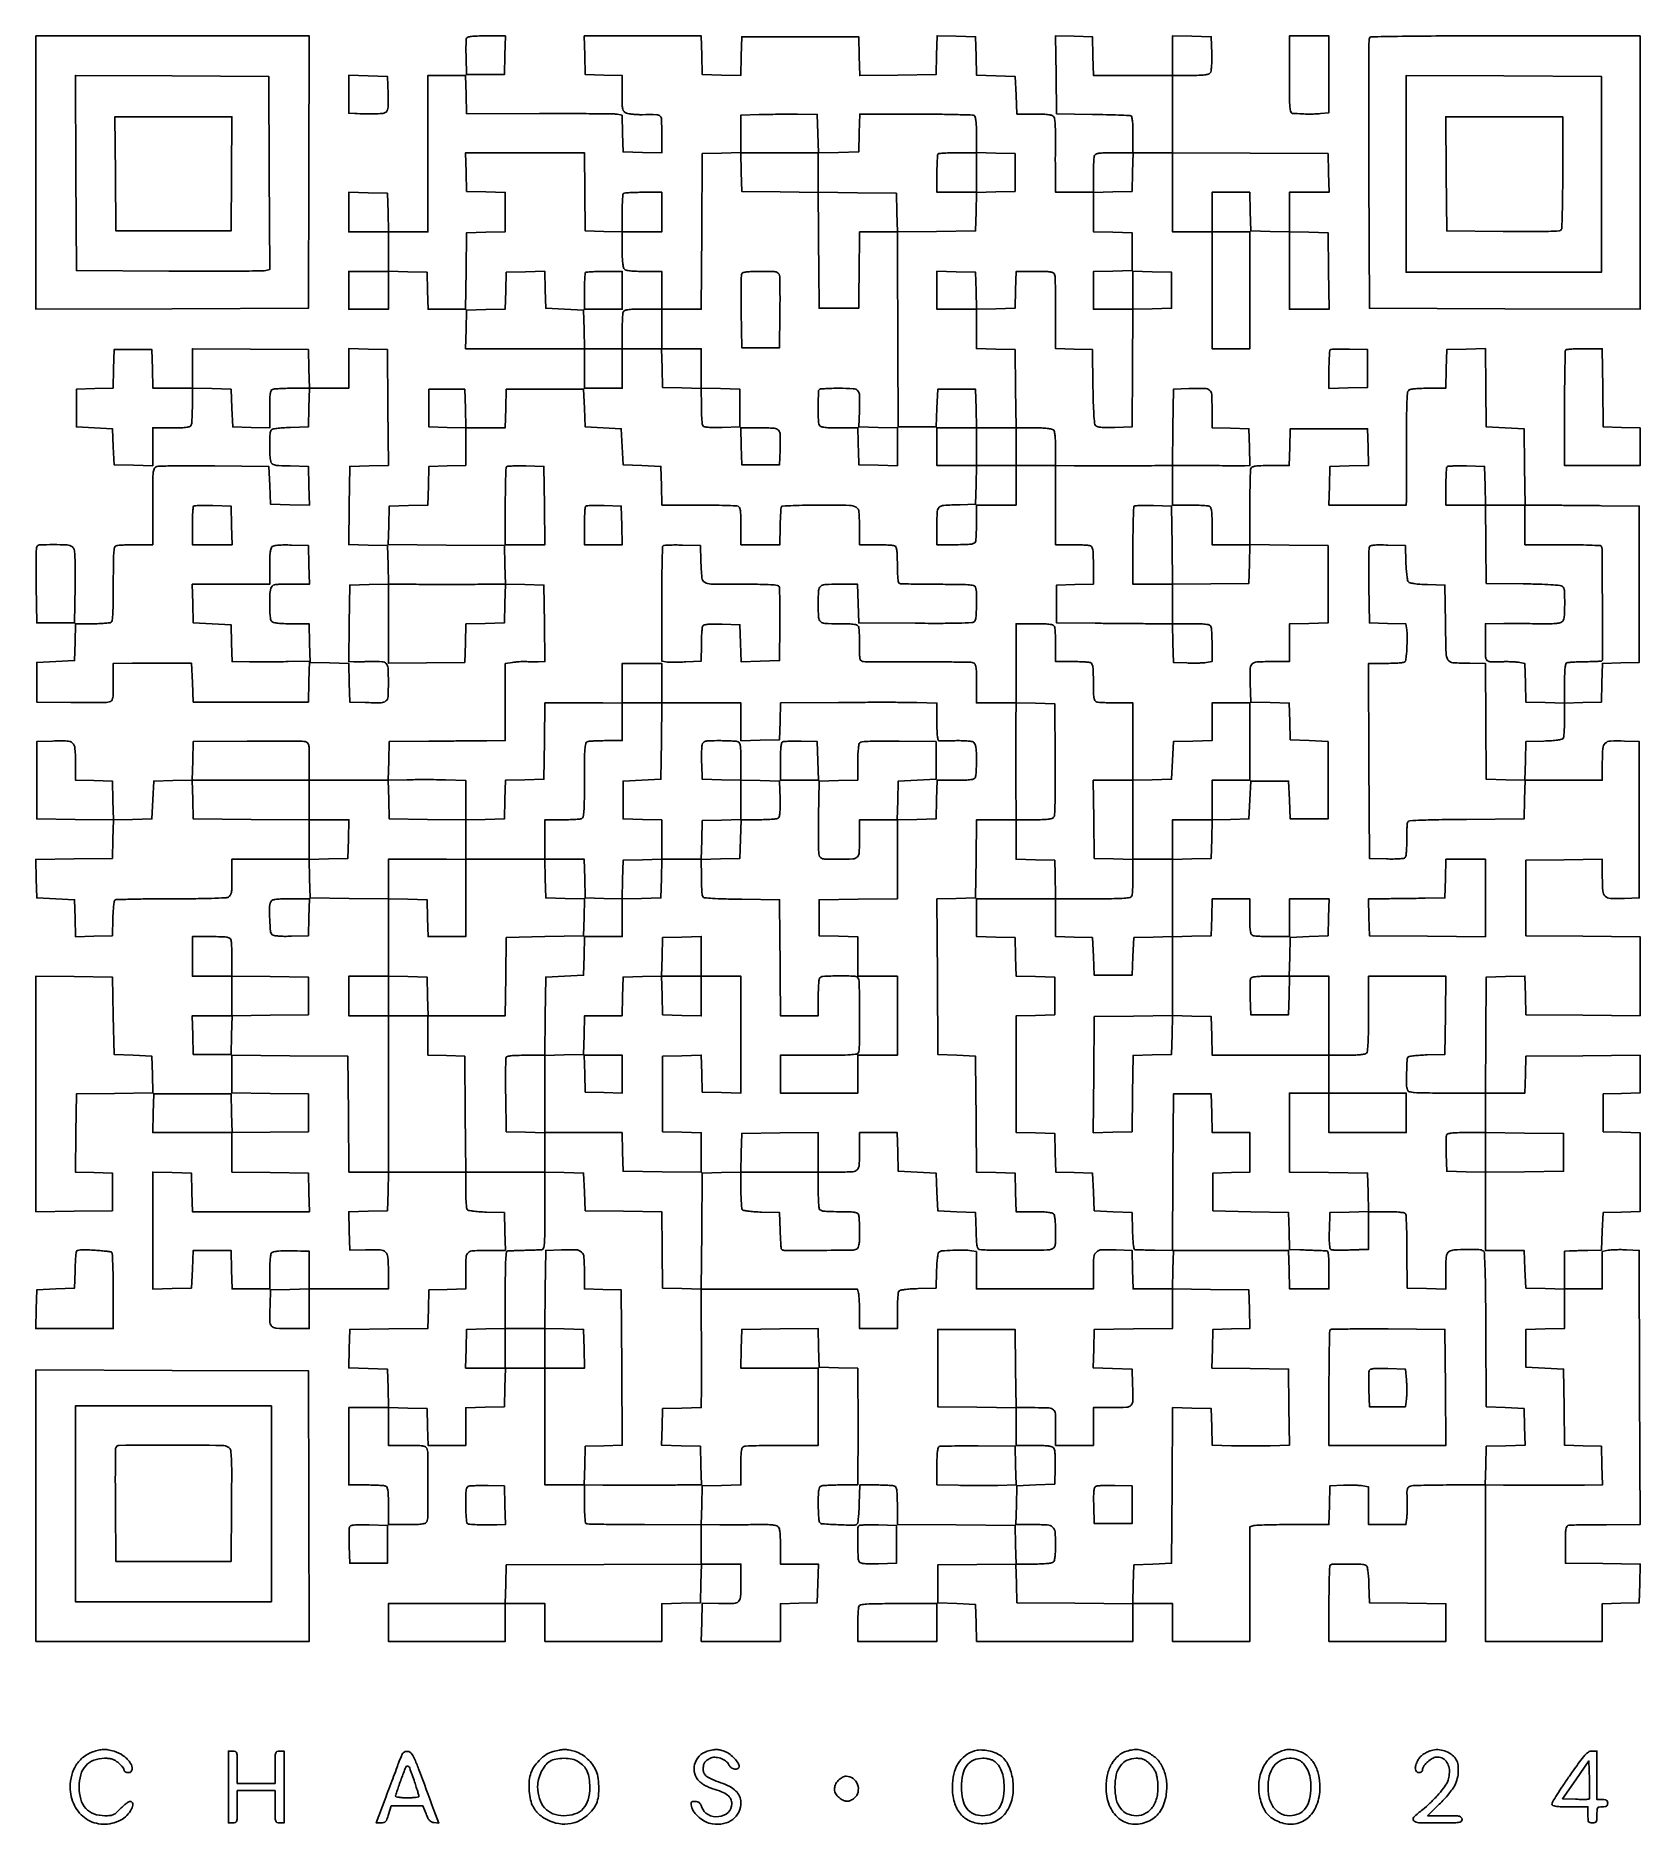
# Model space of a CAD drawing. Extents: x 179 to 1071, y 112 to 1107.
import ezdxf

# ---------------------------------------------------------------- set-up
doc = ezdxf.new("R2010")
doc.units = 0

msp = doc.modelspace()

# ---------------------------------------------------------------- linework, layer by layer
for points in [[(484.216168, 1096.25), (484.5, 1085.5), (494.75, 1085.215017), (505, 1084.930034), (505, 1074.940266, 0.004042), (505.051511, 1068.568322, 0.051148), (505.334582, 1066.188206, 0.145835), (506.049507, 1064.910728, 0.102263), (507.448794, 1064.019469, 0.053234), (508.79681, 1063.665262, 0.013769), (511.029234, 1063.389167, 0.013849), (513.606786, 1063.214094, 0.01371), (516.198794, 1063.181165, -0.007051), (524.177891, 1063.186062, -0.19437), (526.071133, 1062.391321, -0.19277), (526.888816, 1060.502438, -0.006917), (527, 1052.466168), (527, 1041.932337), (516.25, 1042.216168), (505.5, 1042.5), (505.215811, 1052.678054), (504.931622, 1062.856108), (502.215811, 1063.376413, 0.044194), (500.167979, 1063.583866, 0.000693), (488.400895, 1063.716164, 0.001833), (474.717469, 1063.800855, 0.001213), (459, 1063.80237), (418.5, 1063.708022), (418.216168, 1074.354011), (417.932337, 1085), (407.466168, 1085), (397, 1085), (397, 1041.5), (397, 998), (386.033832, 998), (375.067663, 998), (374.783832, 1008.75), (374.5, 1019.5), (363.75, 1019.783832), (353, 1020.067663), (353, 1009.033832), (353, 998), (364, 998), (375, 998), (375, 987), (375, 976), (364, 976), (353, 976), (353, 965.5), (353, 955), (364, 955), (375, 955), (375, 965.533832), (375, 976.067663), (385.75, 975.783832), (396.5, 975.5), (396.784983, 965.25), (397.069966, 955), (407.515095, 955), (417.960225, 955), (418.230112, 976.25), (418.5, 997.5), (429.25, 997.783832), (440, 998.067663), (440, 1009), (440, 1019.932337), (429.25, 1020.216168), (418.5, 1020.5), (418.216168, 1031.25), (417.932337, 1042), (450.946666, 1042), (483.960995, 1042), (484.230498, 1020.25), (484.5, 998.5), (494.75, 998.215017), (505, 997.930034), (505, 988.165017, 0.00874), (505.074375, 983.910654, 0.018513), (505.311444, 980.622935, 0.019392), (505.672291, 978.199003, 0.150838), (506.2, 977.2, 0.150969), (507.200304, 976.671932, 0.019349), (509.630442, 976.311224, 0.018472), (512.928253, 976.074295, 0.008695), (517.2, 976), (527, 976), (527, 965.5), (527, 955), (516.606989, 955, 0.005351), (511.039857, 954.940414, 0.030363), (508.086379, 954.69735, 0.063068), (506.398405, 954.23239, 0.205218), (505.606989, 953.418213, 0.07203), (505.367894, 952.361889, 0.005915), (505.178303, 949.534475, 0.007831), (505.044305, 946.140776, 0.005951), (505, 942.418213), (505, 933), (494.533832, 933), (484.067663, 933), (483.783832, 943.75), (483.5, 954.5), (473, 955), (462.5, 955.5), (462.214647, 965.783473), (461.929295, 976.066946), (451.214647, 975.783473), (440.5, 975.5), (440.215387, 965.283481), (439.930773, 955.066961), (429.215387, 954.783481), (418.5, 954.5), (418.216168, 943.75), (417.932337, 933), (450.966168, 933), (484, 933), (484, 922), (484, 911), (494.5, 911), (505, 911), (505, 922), (505, 933), (515.966168, 933), (526.932337, 933), (527.216168, 922.25), (527.5, 911.5), (538.25, 911.216168), (549, 910.932337), (549.015313, 901.216168, 0.007782), (549.080716, 897.400525, 0.010705), (549.266219, 893.975707, 0.007622), (549.524379, 891.139207, 0.115349), (549.847958, 890.211769, 0.19692), (550.705135, 889.604266, 0.033714), (552.717063, 889.278982, 0.023663), (555.804805, 889.138177, 0.006827), (560.582645, 889.211769), (570.5, 889.5), (570.5, 900), (570.5, 910.5), (559.75, 910.783832), (549, 911.067663), (549, 922.033832), (549, 933), (538, 933), (527, 933), (527, 944), (527, 955), (537.989377, 955), (548.978755, 955), (549.239377, 998.25), (549.5, 1041.5), (560.215829, 1041.783485), (570.931657, 1042.06697), (571.215829, 1031.283485), (571.5, 1020.5), (592.75, 1020.230112), (614, 1019.960225), (614.059069, 1009.730112, 0.000385), (614.09425, 1004.353648, 0.000111), (614.156873, 996.042595, 0.000112), (614.23164, 986.673116, 0.000119), (614.309069, 977.5), (614.5, 955.5), (625.5, 955.5), (636.5, 955.5), (636.632897, 966.5, 0.000049), (636.692282, 971.455579, 0.00003), (636.761154, 977.279687, 0.00003), (636.828486, 983.032593, 0.000055), (636.882897, 987.75), (637, 998), (647.5, 998), (658, 998), (658.048433, 987.75, -0.000026), (658.07783, 981.459164, -0.000003), (658.141848, 967.585938, -0.000004), (658.217706, 951.09824, -0.000003), (658.298433, 933.5), (658.5, 889.5), (669, 889.5), (679.5, 889.5), (680, 900), (680.5, 910.5), (691, 910.5), (701.5, 910.5), (701.783832, 899.75), (702.067663, 889), (691.033832, 889), (680, 889), (680, 878.5), (680, 868), (691.033832, 868), (702.067663, 868), (701.783832, 857.25), (701.5, 846.5), (693, 846.24922, 0.007926), (683.756564, 845.829771, 0.170244), (681.27627, 844.785637, 0.199796), (680.184972, 842.471708, 0.011573), (680, 834.480948), (680, 824), (690.393011, 824, 0.005351), (695.960143, 824.059586, 0.030363), (698.913621, 824.30265, 0.063068), (700.601595, 824.76761, 0.205218), (701.393011, 825.581787, 0.07203), (701.632106, 826.638111, 0.005915), (701.821697, 829.465525, 0.007831), (701.955695, 832.859224, 0.005951), (702, 836.581787), (702, 846), (713, 846), (724, 846), (724, 857), (724, 868), (735, 868), (746, 868), (746, 846), (746, 824), (754.918213, 824, -0.006277), (758.449196, 823.955669, -0.008159), (761.68135, 823.821697, -0.006338), (764.373807, 823.631778, -0.070946), (765.418213, 823.393011, -0.204941), (766.232062, 822.602756, -0.063222), (766.697172, 820.919218, -0.030449), (766.940347, 817.974376, -0.005378), (767, 812.427994), (767, 802.069966), (756.75, 801.784983), (746.5, 801.5), (746.5, 791), (746.5, 780.5), (768, 780.294186, 0.000238), (777.01732, 780.21215, 0.000216), (786.332249, 780.13585, 0.000216), (794.668058, 780.074758, 0.000694), (800.216168, 780.044186), (810.932337, 780), (811.216168, 769.25), (811.5, 758.5), (819, 758.19351, 0.008667), (822.109769, 758.120388, 0.00841), (825.251562, 758.153831, 0.008349), (828.012596, 758.275841, 0.030569), (829.75, 758.488823), (833, 759.090626), (833, 767.963526, 0.006308), (832.955667, 771.477147, 0.00819), (832.821697, 774.694661, 0.006379), (832.631747, 777.374929, 0.070843), (832.393011, 778.418213, 0.205218), (831.601595, 779.23239, 0.063068), (829.913621, 779.69735, 0.030363), (826.960143, 779.940414, 0.005351), (821.393011, 780), (811, 780), (811, 790.980112), (811, 801.960225), (832.25, 802.230112), (853.5, 802.5), (853.784029, 813.269408), (854.068057, 824.038815), (875.784029, 823.769408), (897.5, 823.5), (897.5, 802), (897.5, 780.5), (886.75, 780.216168), (876, 779.932337), (876, 769.466168), (876, 759), (867.25, 758.986345, 0.009093), (857.948456, 758.802661, 0.176927), (855.328907, 757.731512, 0.204781), (854.208729, 755.278857, 0.012761), (854.217438, 747.124853), (854.5, 736.5), (865.215387, 736.216519), (875.930773, 735.933039), (876.215387, 725.716519), (876.5, 715.5), (887, 715), (897.5, 714.5), (897.5, 693), (897.5, 671.5), (887, 671.5), (876.5, 671.5), (876, 682), (875.5, 692.5), (865, 692.5), (854.5, 692.5), (854, 682), (853.5, 671.5), (843.25, 671.215017), (833, 670.930034), (833, 681.965017), (833, 693), (843.5, 693), (854, 693), (854, 714.5), (854, 736), (843.5, 736), (833, 736), (833, 725.533832), (833, 715.067663), (822.25, 714.783832), (811.5, 714.5), (811, 704), (810.5, 693.5), (799.75, 693.216168), (789, 692.932337), (789, 714.466168), (789, 736), (779.581787, 736, -0.005951), (775.859224, 736.044305, -0.007831), (772.465525, 736.178303, -0.005915), (769.638111, 736.367894, -0.07203), (768.581787, 736.606989, -0.204366), (767.768616, 737.394846, -0.063541), (767.303198, 739.06926, -0.030628), (767.059794, 741.996324, -0.005432), (767, 747.5, 0.005432), (766.940206, 753.003676, 0.030628), (766.696802, 755.93074, 0.063541), (766.231384, 757.605154, 0.204366), (765.418213, 758.393011, 0.070946), (764.373807, 758.631778, 0.006338), (761.68135, 758.821697, 0.008159), (758.449196, 758.955669, 0.006277), (754.918213, 759), (746, 759), (746, 767.918213, 0.006277), (745.955669, 771.449196, 0.008159), (745.821697, 774.68135, 0.006338), (745.631778, 777.373807, 0.070946), (745.393011, 778.418213, 0.205218), (744.601595, 779.23239, 0.063068), (742.913621, 779.69735, 0.030363), (739.960143, 779.940414, 0.005351), (734.393011, 780), (724, 780), (724, 758), (724, 736), (713, 736), (702, 736), (702, 746.932612, 0.004375), (701.945517, 753.159639, 0.033615), (701.698574, 756.068083, 0.085777), (701.180334, 757.616136, 0.202426), (700.25, 758.364107, 0.064475), (698.907992, 758.565473, 0.00089), (690.642187, 758.717456, 0.002488), (681.049157, 758.829017, 0.001633), (670, 758.866441, -0.000212), (658.915771, 758.872479, -0.000315), (649.210938, 758.887988, -0.000134), (640.90649, 758.908715, -0.006535), (639.25, 758.934946, -0.132577), (637.988861, 759.314751, -0.194717), (637.314897, 760.239036, -0.05724), (637.047177, 762.27004, -0.004176), (637, 767.918213, 0.006277), (636.955669, 771.449196, 0.008159), (636.821697, 774.68135, 0.006338), (636.631778, 777.373807, 0.070946), (636.393011, 778.418213, 0.204366), (635.605154, 779.231384, 0.063541), (633.93074, 779.696802, 0.030628), (631.003676, 779.940206, 0.005432), (625.5, 780, -0.011136), (617.63497, 780.175191, -0.181618), (615.249103, 781.194794, -0.191576), (614.189057, 783.511973, -0.012622), (614, 791, -0.01268), (614.190001, 798.490994, -0.192337), (615.254544, 800.807587, -0.180952), (617.649698, 801.825844, -0.010989), (625.573157, 802), (635.932337, 802), (636.216168, 791.25), (636.5, 780.5), (667.940451, 780.285615, 0.002134), (682.193655, 780.24927, 0.006229), (692.029372, 780.388709, 0.003495), (699.326198, 780.634139, 0.164488), (700.690451, 781.15806, 0.20388), (701.612923, 782.94817, 0.009156), (702.004548, 790.026912, 0.013706), (702.070707, 796.956651, 0.087357), (701.401732, 800.395485, 0.258047), (700.372148, 801.261485, 0.030094), (697.282685, 801.678186, 0.016279), (691.821033, 801.904116, 0.002197), (680.343014, 801.954545, -0.002657), (672.432696, 801.996579, -0.004137), (665.61632, 802.125433, -0.001292), (659.721612, 802.300912, -0.13105), (658.941282, 802.53629, -0.227409), (658.566659, 803.12074, -0.008168), (658.276502, 805.835882, -0.01359), (658.068161, 809.141253, -0.008942), (658, 812.952028, 0.005799), (657.939276, 818.187738, 0.031801), (657.694357, 821.003121, 0.065567), (657.227002, 822.620472, 0.200666), (656.418213, 823.393011, 0.070946), (655.373807, 823.631778, 0.006338), (652.68135, 823.821697, 0.008159), (649.449196, 823.955669, 0.006277), (645.918213, 824), (637, 824), (636.986345, 832.75, 0.015797), (636.673871, 842.172049, 0.246001), (635.046072, 844.844017, 0.132392), (631.419351, 845.87887, 0.003676), (614.942386, 846, 0.004038), (606.919327, 845.935209, 0.006463), (600.072061, 845.736056, 0.001955), (594.178673, 845.465291, 0.246679), (593.562711, 845.101468, 0.118872), (593.335899, 844.409961, 0.003934), (593.124706, 841.499574, 0.007294), (592.951499, 838.037173, 0.00499), (592.851446, 834.101468), (592.695505, 824), (581.847753, 824), (571, 824), (571, 834.393011, 0.005351), (570.940414, 839.960143, 0.030363), (570.69735, 842.913621, 0.063068), (570.23239, 844.601595, 0.205218), (569.418213, 845.393011, 0.08304), (568.220801, 845.636622, 0.001846), (562.313163, 845.821697, 0.004131), (555.37797, 845.956005, 0.002775), (547.452044, 846), (527.067663, 846), (526.783832, 856.75), (526.5, 867.5), (516, 868), (505.5, 868.5), (505, 878.5), (504.5, 888.5), (494.5, 889), (484.5, 889.5), (484, 900), (483.5, 910.5), (462, 910.5), (440.5, 910.5), (440.216168, 899.75), (439.932337, 889), (429, 889), (418.067663, 889), (417.783832, 899.75), (417.5, 910.5), (407.5, 910.5), (397.5, 910.5), (397.5, 900), (397.5, 889.5), (407.75, 889.215017), (418, 888.930034), (418, 878.5), (418, 868.069966), (407.75, 867.784983), (397.5, 867.5), (397.216508, 856.783492), (396.933016, 846.066984), (386.216508, 845.783492), (375.5, 845.5), (375.216309, 834.763898), (374.932619, 824.027795), (407.216309, 823.763898), (439.5, 823.5), (439.783832, 812.75), (440.067663, 802), (429.533832, 801.964286, -0.000286), (424.67254, 801.950582, -0.000157), (418.716188, 801.939063, -0.000156), (412.668131, 801.931147, -0.000249), (407.5, 801.928571, -0.000249), (402.336598, 801.931148, -0.000157), (396.303688, 801.939063, -0.000158), (390.368895, 801.950582, -0.000289), (385.533832, 801.964286), (375.067663, 802), (374.783832, 812.75), (374.5, 823.5), (363.730592, 823.784029), (352.961185, 824.068057), (353.230592, 845.784029), (353.5, 867.5), (364.263808, 867.783972), (375.027617, 868.067944), (374.763808, 900.283972), (374.5, 932.5), (363.75, 932.783832), (353, 933.067663), (353, 922.033832), (353, 911), (342.033832, 911), (331.067663, 911), (330.783832, 921.75), (330.5, 932.5), (298.25, 932.763853), (266, 933.027706), (266, 922.013853), (266, 911), (255.033832, 911), (244.067663, 911), (243.783832, 921.75), (243.5, 932.5), (233, 932.5), (222.5, 932.5), (222.216519, 921.784613), (221.933039, 911.069227), (211.716519, 910.784613), (201.5, 910.5), (201.5, 900), (201.5, 889.5), (211.5, 889), (221.5, 888.5), (222, 878.5), (222.5, 868.5), (233.25, 868.216168), (244, 867.932337), (244, 878.466168), (244, 889), (254.393011, 889, 0.005351), (259.960143, 889.059586, 0.030363), (262.913621, 889.30265, 0.063068), (264.601595, 889.76761, 0.205218), (265.393011, 890.581787, 0.0721), (265.632128, 891.638889, 0.005887), (265.821697, 894.475463, 0.007809), (265.955696, 897.880092, 0.00593), (266, 901.615619), (266, 911.067663), (276.75, 910.783832), (287.5, 910.5), (288, 900), (288.5, 889.5), (298.75, 889.215017), (309, 888.930034), (309, 899.358028, -0.005326), (309.059519, 904.945911, -0.030277), (309.302474, 907.908024, -0.062914), (309.767284, 909.600436, -0.205495), (310.581787, 910.393011, -0.0721), (311.638889, 910.632128, -0.005887), (314.475463, 910.821697, -0.007809), (317.880092, 910.955696, -0.00593), (321.615619, 911), (331.067663, 911), (330.783832, 900.25), (330.5, 889.5), (320.535034, 889.211195, 0.00836), (316.199826, 889.012968, 0.019108), (312.944063, 888.684251, 0.01918), (310.589, 888.262532, 0.199883), (309.800347, 887.711195, 0.132097), (309.2059, 885.812708, 0.007627), (309.048955, 879.663993, 0.011264), (309.123099, 873.61817, 0.056846), (309.621449, 870.283793, 0.137305), (310.355481, 869.044772, 0.13437), (311.631874, 868.354225, 0.045994), (314.122991, 868.011163, 0.004239), (320.357794, 867.783793), (330.5, 867.5), (330.784178, 856.715822), (331.068357, 845.931643), (320.284178, 846.215822), (309.5, 846.5), (309, 857), (308.5, 867.5), (278.5, 867.7775, 0.001763), (266.840724, 867.844237, 0.002635), (256.651563, 867.812934, 0.001104), (247.93396, 867.720949, 0.056444), (246.25, 867.508448, 0.214979), (244.932331, 866.481973, 0.096216), (244.282547, 864.33303, 0.024121), (244.038061, 859.772618, 0.001332), (244, 845.480948), (244, 824), (234.581787, 824, 0.005867), (230.860858, 823.956338, 0.007745), (227.472201, 823.824259, 0.005805), (224.64875, 823.637479, 0.072311), (223.604515, 823.401732, 0.258395), (222.737936, 822.370094, 0.02987), (222.321663, 819.26367, 0.016192), (222.095829, 813.772853, 0.002181), (222.045455, 802.224796, -0.002862), (221.987157, 792.041252, -0.011998), (221.77018, 785.922324, -0.012321), (221.430748, 781.894961, -0.227969), (220.772727, 780.838376, -0.114225), (219.863973, 780.518906, -0.008068), (217.166952, 780.263404, -0.011062), (213.907453, 780.080043, -0.008103), (210.284983, 780.015313), (201.069966, 780), (200.784983, 769.75), (200.5, 759.5), (190, 759), (179.5, 758.5), (179.5, 747.5), (179.5, 736.5), (198.5, 736.231132, 0.002784), (205.94252, 736.167251, 0.003919), (212.579688, 736.199258, 0.002318), (218.166602, 736.295908, 0.053234), (219.75, 736.500184, 0.136917), (221.01443, 737.202172, 0.148685), (221.6835, 738.436755, 0.046714), (221.951372, 740.905878, 0.003677), (222, 747.519052), (222, 758), (232.75, 758.088176, -0.000984), (237.660901, 758.118792, -0.000567), (243.573437, 758.137309, -0.000567), (249.509721, 758.142436, -0.000949), (254.5, 758.131616), (265.5, 758.08688), (266, 747.29344), (266.5, 736.5), (298.5, 736.5), (330.5, 736.5), (330.783746, 747.856319), (331.067491, 759.212637), (319.283746, 758.97654, -0.002252), (314.06398, 758.895478, -0.00152), (308.107689, 758.847918, -0.001531), (302.347229, 758.837065, -0.003045), (297.784983, 758.870221), (288.069966, 759), (287.784983, 769.25), (287.5, 779.5), (277, 780), (266.5, 780.5), (266.216168, 791.25), (265.932337, 802), (287.466168, 802), (309, 802), (309, 811.877555, -0.007345), (309.070162, 816.653266, -0.024181), (309.314808, 819.794146, -0.035127), (309.728754, 821.875583, -0.154085), (310.399285, 822.916414, -0.132968), (311.486141, 823.412685, -0.020746), (313.849829, 823.703614, -0.018924), (317.042317, 823.84141, -0.009044), (321.149285, 823.788859), (330.5, 823.5), (330.783832, 812.75), (331.067663, 802), (320.650463, 802, 0.003769), (314.098572, 801.950607, 0.046615), (311.622381, 801.681532, 0.144838), (310.367068, 801.013448, 0.133842), (309.630286, 799.75, 0.05739), (309.039417, 795.764518, 0.015809), (309.033618, 789.416487, 0.010157), (309.359131, 783.041418, 0.180438), (310.2, 781.2, 0.150842), (311.199046, 780.67228, 0.01939), (313.623182, 780.311437, 0.018512), (316.911233, 780.074372, 0.008739), (321.166168, 780), (330.932337, 780), (331.216168, 769.25), (331.5, 758.5), (342.216508, 758.216508), (352.933016, 757.933016), (353.216508, 747.216508), (353.5, 736.5), (362, 736.204946, 0.009895), (370.96052, 736.071352, 0.178957), (373.600056, 737.062014, 0.203787), (374.787053, 739.485074, 0.013363), (375, 747.451664, 0.011419), (374.820107, 755.327321, 0.171881), (373.80315, 757.828958, 0.202865), (371.504402, 758.922278, 0.016819), (364.745674, 758.98998, -0.00204), (362.151341, 758.939284, -0.001958), (359.521012, 758.908921, -0.001937), (357.201095, 758.900216, -0.007078), (355.730112, 758.92122), (352.960225, 759), (353.230112, 780.25), (353.5, 801.5), (364.25, 801.783832), (375, 802.067663), (375, 780.0568), (375, 758.045937), (396.25, 758.272969), (417.5, 758.5), (417.783492, 769.216508), (418.066984, 779.933016), (428.783492, 780.216508), (439.5, 780.5), (439.784171, 791.283485), (440.068343, 802.06697), (450.784171, 801.783485), (461.5, 801.5), (461.769888, 780.25), (462.039775, 759), (458.269888, 758.898683, -0.005803), (456.586814, 758.872992, -0.003761), (454.639728, 758.880515, -0.00378), (452.737792, 758.916553, -0.007152), (451.205782, 758.97911, 0.020277), (449.661302, 759.001609, 0.010258), (447.71723, 758.911147, 0.010171), (445.710593, 758.735408, 0.014919), (443.955782, 758.492529), (440, 757.824204), (440, 736.412102), (440, 715), (429.75, 714.940931, 0.000386), (424.365363, 714.905745, 0.000111), (416.048438, 714.843127, 0.000112), (406.674575, 714.76836, 0.00012), (397.5, 714.690931), (375.5, 714.5), (375.216168, 703.75), (374.932337, 693), (352.966168, 693), (331, 693), (331, 703.480948, 0.003653), (330.951633, 710.101209, 0.046859), (330.684148, 712.562296, 0.150459), (330.014651, 713.78609, 0.13794), (328.75, 714.472677, 0.052745), (327.06834, 714.671764, 0.001026), (318.348437, 714.762408, 0.002457), (308.159277, 714.797351, 0.001643), (296.5, 714.741729), (266.5, 714.5), (266.216508, 703.783492), (265.933016, 693.066984), (255.216508, 692.783492), (244.5, 692.5), (244, 682), (243.5, 671.5), (232.784171, 671.216515), (222.068343, 670.93303), (221.784171, 681.716515), (221.5, 692.5), (211.25, 692.784983), (201, 693.069966), (201, 702.999799, 0.018385), (200.714843, 710.752275, 0.190058), (199.352383, 713.578778, 0.180404), (196.390744, 714.792788, 0.01627), (188.243181, 714.788833), (179.5, 714.5), (179.5, 693), (179.5, 671.5), (200.783629, 671.230014), (222.067258, 670.960029), (221.783629, 660.230014), (221.5, 649.5), (200.216371, 649.230014), (178.932742, 648.960029), (179.216371, 638.230014), (179.5, 627.5), (190, 627), (200.5, 626.5), (200.785365, 616.215407), (201.07073, 605.930815), (211.285365, 606.215407), (221.5, 606.5), (221.790711, 615.990711, -0.007509), (221.959407, 619.6845, -0.011013), (222.227983, 622.925483, -0.00661), (222.546369, 625.612854, -0.165037), (222.871063, 626.271063, -0.191648), (223.615992, 626.591908, -0.000871), (232.311052, 626.820183, -0.003922), (242.249636, 626.9858, -0.002446), (253.898338, 627.031553, 0.002535), (266.765452, 627.08439, 0.005512), (276.640925, 627.28391, 0.003046), (284.375389, 627.572674, 0.112467), (286.067987, 628.036385, 0.136484), (287.102073, 629.02454, 0.090983), (287.675588, 630.569978, 0.038336), (287.940761, 633.288125, 0.005154), (288, 639.035184), (288, 649), (309.466168, 649), (330.932337, 649), (331.216168, 638.25), (331.5, 627.5), (353.25, 627.230498), (375, 626.960995), (375, 605.480498), (375, 584), (364, 584), (353, 584), (353, 573), (353, 562), (364, 562), (375, 562), (375, 518.5), (375, 475), (364.013853, 475), (353.027706, 475), (352.763853, 507.25), (352.5, 539.5), (320.25, 539.763853), (288, 540.027706), (288, 529.533741), (288, 519.039775), (309.25, 518.769888), (330.5, 518.5), (330.5, 508), (330.5, 497.5), (309.284032, 497.230211), (288.068065, 496.960423), (287.784032, 507.730211), (287.5, 518.5), (266, 518.5), (244.5, 518.5), (244.216168, 507.75), (243.932337, 497), (265.966168, 497), (288, 497), (288, 486.019888), (288, 475.039775), (309.25, 474.769888), (330.5, 474.5), (330.783832, 463.75), (331.067663, 453), (298.567663, 453), (266.067663, 453), (265.783832, 463.75), (265.5, 474.5), (254.75, 474.783832), (244, 475.067663), (244, 442.5), (244, 409.932337), (254.75, 410.216168), (265.5, 410.5), (266, 421), (266.5, 431.5), (277, 431.5), (287.5, 431.5), (287.783832, 420.75), (288.067663, 410), (298.533832, 410), (309, 410), (309.015313, 419.25, -0.008564), (309.083719, 422.891651, -0.01156), (309.278071, 426.180407, -0.008708), (309.549609, 428.898746, -0.112428), (309.888304, 429.853513, -0.201789), (311.09201, 430.690792, -0.032899), (313.967568, 431.107027, -0.021422), (318.556834, 431.268356, -0.005017), (326.25, 431.131925), (331, 431), (331, 420.533832), (331, 410.067663), (320.25, 409.783832), (309.5, 409.5), (309.204946, 401, 0.009927), (309.071849, 392.034911, 0.179688), (310.066531, 389.397028, 0.203196), (312.49751, 388.211645, 0.01319), (320.519052, 388), (331, 388), (331, 399), (331, 410), (353, 410), (375, 410), (375, 419.964816, 0.017834), (374.723064, 427.726499, 0.189292), (373.384961, 430.528805, 0.179462), (370.461645, 431.751032, 0.015732), (362.295316, 431.827825), (353.5, 431.633786), (353.216515, 442.282722), (352.93303, 452.931657), (363.716515, 453.215829), (374.5, 453.5), (374.783832, 464.25), (375.067663, 475), (396.533832, 475), (418, 475), (418.015313, 465.25, 0.007309), (418.077211, 461.426877, 0.010173), (418.252233, 458.008274, 0.006962), (418.495095, 455.172107, 0.117226), (418.800347, 454.288805, 0.199883), (419.589, 453.737468, 0.01918), (421.944063, 453.315749, 0.019108), (425.199826, 452.987032, 0.00836), (429.535034, 452.788805), (439.5, 452.5), (439.781069, 442), (440.062137, 431.5), (430.781069, 431.476837, 0.010206), (422.026959, 431.276279, 0.173069), (419.394996, 430.206501, 0.198907), (418.218015, 427.765637, 0.014155), (418, 420.066368), (418, 410.069966), (407.75, 409.784983), (397.5, 409.5), (397.216365, 398.769409), (396.93273, 388.038817), (375.216365, 387.769409), (353.5, 387.5), (353.216515, 376.784171), (352.93303, 366.068343), (363.716515, 365.784171), (374.5, 365.5), (374.783832, 354.75), (375.067663, 344), (364.033832, 344), (353, 344), (353, 322.5), (353, 301), (362.418213, 301, -0.005951), (366.140776, 300.955695, -0.007831), (369.534475, 300.821697, -0.005915), (372.361889, 300.632106, -0.07203), (373.418213, 300.393011, -0.205218), (374.23239, 299.601595, -0.063068), (374.69735, 297.913621, -0.030363), (374.940414, 294.960143, -0.005351), (375, 289.393011), (375, 279), (385.393011, 279, 0.005351), (390.960143, 279.059586, 0.030363), (393.913621, 279.30265, 0.063068), (395.601595, 279.76761, 0.205218), (396.393011, 280.581787, 0.090516), (396.939938, 283.490371, 0.001332), (396.986594, 301, 0.001332), (396.939938, 318.509629, 0.090516), (396.393011, 321.418213, 0.205218), (395.601595, 322.23239, 0.063068), (393.913621, 322.69735, 0.030363), (390.960143, 322.940414, 0.005351), (385.393011, 323), (375, 323), (375, 333.533832), (375, 344.067663), (385.75, 343.783832), (396.5, 343.5), (396.784983, 333.25), (397.069966, 323), (407.534983, 323), (418, 323), (418, 333.466168), (418, 343.932337), (428.75, 344.216168), (439.5, 344.5), (439.783832, 355.25), (440.067663, 366), (451.033832, 366), (462, 366), (462, 333.5), (462, 301), (473, 301), (484, 301), (484, 290.559017, 0.008442), (484.068278, 286.515425, 0.012899), (484.277094, 283.013819, 0.007412), (484.56731, 280.126686, 0.229458), (484.9433, 279.535043, 0.133926), (485.747699, 279.297357, 0.000579), (494.879286, 279.115787, 0.002752), (505.278188, 278.978315, 0.001726), (517.4433, 278.926457), (549, 278.900863), (549, 267.959044), (549, 257.017225), (494.75, 256.758612), (440.5, 256.5), (440.216168, 245.75), (439.932337, 235), (407.466168, 235), (375, 235), (375, 224.5), (375, 214), (407.5, 214), (440, 214), (440, 224.5), (440, 235), (451, 235), (462, 235), (462, 224.5), (462, 214), (494.5, 214), (527, 214), (527, 224.466168), (527, 234.932337), (537.75, 235.216168), (548.5, 235.5), (548.783832, 246.25), (549.067663, 257), (560.033832, 257), (571, 257), (571, 246.606989, -0.012791), (570.794762, 238.585248, -0.195994), (569.642485, 236.126443, -0.183009), (567.064971, 235.08659, -0.010906), (558.524293, 235.089685), (549.5, 235.289825), (549.216168, 224.644912), (548.932337, 214), (570.966168, 214), (593, 214), (593, 224.465017), (593, 234.930034), (603.25, 235.215017), (613.5, 235.5), (613.783832, 246.25), (614.067663, 257), (603.533832, 257), (593, 257), (593, 266.877555, 0.007086), (592.930522, 271.779627, 0.025825), (592.681959, 274.880678, 0.040516), (592.247127, 276.894965, 0.147167), (591.530914, 277.974344, 0.130772), (590.358379, 278.515866, 0.021773), (587.874158, 278.838241, 0.018684), (584.425844, 279.004389, 0.007851), (579.780914, 278.981535, -0.002508), (575.100517, 278.908483, -0.001471), (569.499143, 278.865636, -0.001471), (563.897482, 278.855756, -0.002507), (559.216168, 278.884747), (548.932337, 279), (549.216168, 289.75), (549.5, 300.5), (560.25, 300.783832), (571, 301.067663), (571, 311.426843, -0.005377), (571.059651, 316.973908, -0.030446), (571.302822, 319.919034, -0.063217), (571.767927, 321.602718, -0.20495), (572.581787, 322.393011, -0.082815), (573.775876, 322.636501, -0.001919), (579.5499, 322.821697, -0.004216), (586.334577, 322.955997, -0.00284), (594.081787, 323), (614, 323), (614, 344.5), (614, 366), (592.466168, 366), (570.932337, 366), (571.216168, 376.75), (571.5, 387.5), (592.715968, 387.769789), (613.931935, 388.039577), (614.215968, 377.269789), (614.5, 366.5), (625.25, 366.216168), (636, 365.932337), (636.080645, 355.966168, -0.000778), (636.111626, 351.226275, -0.000367), (636.137601, 345.108812, -0.000364), (636.155426, 338.705042, -0.000514), (636.16129, 333, -0.000518), (636.155416, 327.328331, -0.000378), (636.137601, 321.028125, -0.000382), (636.111638, 315.057377, -0.000844), (636.080645, 310.5), (636, 301), (626.581787, 301, 0.005951), (622.859224, 300.955695, 0.007831), (619.465525, 300.821697, 0.005915), (616.638111, 300.632106, 0.07203), (615.581787, 300.393011, 0.19467), (614.780298, 299.644942, 0.069116), (614.312224, 298.117276, 0.033827), (614.069372, 295.475625, 0.00643), (614.015313, 290.643011, 0.007669), (614.076382, 287.053884, 0.010583), (614.248778, 283.835561, 0.007462), (614.488346, 281.169118, 0.115963), (614.788585, 280.307836, 0.238871), (616.381675, 279.362557, 0.005895), (625.114481, 278.883699, 0.006457), (633.798042, 278.622444, 0.202967), (635.742197, 279.40648, 0.168511), (636.055932, 280.050871, 0.005297), (636.377571, 283.000591, 0.00977), (636.655412, 286.533658, 0.006555), (636.841025, 290.58095), (637.18205, 301), (646.009238, 301, -0.00634), (649.505345, 300.955665, -0.008222), (652.708089, 300.821697, -0.00642), (655.376067, 300.631716, -0.070738), (656.418213, 300.393011, -0.20511), (657.232262, 299.602048, -0.063128), (657.69728, 297.915807, -0.030397), (657.940388, 294.965702, -0.005362), (658, 289.406676), (658, 279.027329), (690.75, 278.763664), (723.5, 278.5), (723.783633, 267.769596), (724.067266, 257.039192), (702.283633, 256.769596), (680.5, 256.5), (680.5, 246), (680.5, 235.5), (691, 235), (701.5, 234.5), (701.784983, 224.25), (702.069966, 214), (745.534983, 214), (789, 214), (789, 224.5), (789, 235), (800, 235), (811, 235), (811, 224.5), (811, 214), (832.5, 214), (854, 214), (854, 245.883369), (854, 277.766737), (856.25, 278.369714, -0.056178), (857.845984, 278.61027, -0.002325), (863.630687, 278.799577, -0.00401), (870.499162, 278.937273, -0.002833), (878.216168, 278.986345), (897.932337, 279), (898.216168, 289.75), (898.5, 300.5), (906, 300.80649, -0.008667), (909.109769, 300.879612, -0.00841), (912.251562, 300.846169, -0.008349), (915.012596, 300.724159, -0.030569), (916.75, 300.511177), (920, 299.909374), (920, 289.454687), (920, 279), (930.372192, 279), (940.744384, 279), (941.240606, 282.75, 0.020239), (941.413553, 284.643411, 0.007234), (941.511592, 287.354508, 0.007164), (941.533497, 290.334585, 0.008407), (941.466288, 293.158963, -0.00749), (941.364576, 297.127075, -0.066355), (941.576942, 298.861018, -0.160581), (942.184633, 299.803224, -0.104734), (943.347873, 300.395308, -0.056676), (944.885355, 300.625916, -0.002168), (950.669375, 300.807096, -0.003862), (957.526973, 300.939151, -0.00271), (965.25, 300.986345), (985, 301), (985, 257.5), (985, 214), (1017.5, 214), (1050, 214), (1050, 224.465017), (1050, 234.930034), (1060.25, 235.215017), (1070.5, 235.5), (1070.783625, 246.229609), (1071.06725, 256.959219), (1050.283625, 257.229609), (1029.5, 257.5), (1029.5, 268, -0.003726), (1029.547896, 274.426321, -0.042734), (1029.80104, 276.941167, -0.144262), (1030.406537, 278.126452, -0.187201), (1031.5, 278.643701, -0.014418), (1032.918206, 278.704571, -0.000504), (1038.422148, 278.776415, -0.000938), (1044.924899, 278.842534, -0.000656), (1052.256247, 278.893701), (1071.012494, 279), (1070.756247, 355.25), (1070.5, 431.5), (1063.5, 431.807779, 0.009375), (1060.58164, 431.88131, 0.008811), (1057.601562, 431.84799, 0.008811), (1054.961002, 431.725313, 0.029867), (1053.25, 431.512466), (1050, 430.909374), (1050, 420.454687), (1050, 410), (1039.5, 410), (1029, 410), (1029, 420.5), (1029, 431), (1031.75, 431.157695, -0.00512), (1033.274129, 431.229446, -0.001123), (1035.895313, 431.320057, -0.001169), (1038.92695, 431.410942, -0.001123), (1042, 431.48897), (1049.5, 431.662548), (1050, 442.081274), (1050.5, 452.5), (1060.75, 452.784983), (1071, 453.069966), (1071, 475), (1071, 496.930034), (1060.75, 497.215017), (1050.5, 497.5), (1050.5, 508), (1050.5, 518.5), (1060.75, 518.784983), (1071, 519.069966), (1071, 529.54903), (1071, 540.028094), (1039.25, 539.764047), (1007.5, 539.5), (1007.215017, 529.25), (1006.930034, 519), (995.951164, 519), (984.972294, 519), (985.236147, 551.25), (985.5, 583.5), (996.215829, 583.783485), (1006.931657, 584.06697), (1007.215829, 573.283485), (1007.5, 562.5), (1039.25, 562.235953), (1071, 561.971906), (1071, 583.971906), (1071, 605.971906), (1039.25, 606.235953), (1007.5, 606.5), (1007.5, 627.5), (1007.5, 648.5), (1028.75, 648.769888), (1050, 649.039775), (1050, 639.055071, 0.017843), (1050.277152, 631.291009, 0.184868), (1051.607037, 628.44381, 0.185046), (1054.497592, 627.213979, 0.017883), (1062.259538, 627.209712), (1070.5, 627.5), (1070.5, 671), (1070.5, 714.5), (1062.259538, 714.790288, 0.017872), (1054.49937, 714.786195, 0.184841), (1051.608188, 713.557606, 0.185014), (1050.277655, 710.713153, 0.017911), (1050, 702.964816), (1050, 693), (1028.466168, 693), (1006.932337, 693), (1007.216168, 703.75), (1007.5, 714.5), (1017.464966, 714.788805, 0.00836), (1021.800174, 714.987032, 0.019108), (1025.055937, 715.315749, 0.01918), (1027.411, 715.737468, 0.199883), (1028.199653, 716.288805, 0.115711), (1028.504482, 717.162416, 0.007543), (1028.747767, 719.851123, 0.010646), (1028.922757, 723.096937, 0.007727), (1028.984687, 726.715017), (1029, 735.930034), (1039.25, 736.215017), (1049.5, 736.5), (1049.783481, 747.215387), (1050.066961, 757.930773), (1060.283481, 758.215387), (1070.5, 758.5), (1070.5, 802), (1070.5, 845.5), (1049.5, 845.704381, 0.000244), (1040.67311, 845.785973, 0.000219), (1031.51678, 845.862125, 0.000219), (1023.2959, 845.923289, 0.000687), (1017.769888, 845.954381), (1007.039775, 846), (1006.769888, 867.25), (1006.5, 888.5), (996, 889), (985.5, 889.5), (985.230404, 911.283633), (984.960808, 933.067266), (974.230404, 932.783633), (963.5, 932.5), (963.216168, 921.75), (962.932337, 911), (953.088613, 911, 0.007613), (948.438993, 910.9292, 0.022888), (945.27483, 910.687563, 0.03093), (943.135954, 910.28989, 0.159432), (942.129901, 909.656521, 0.161545), (941.589215, 908.272376, 0.004503), (941.308947, 901.769529, 0.00704), (941.13125, 892.880413, 0.002367), (941.11601, 879.906521, -0.000388), (941.146865, 868.822873, -0.000562), (941.155523, 859.036603, -0.000281), (941.148867, 850.725079, -0.009523), (941.108554, 848.75), (941, 846), (919.466168, 846), (897.932337, 846), (898.216168, 856.75), (898.5, 867.5), (909.284606, 867.784183), (920.069211, 868.068365), (919.784606, 878.284183), (919.5, 888.5), (898, 888.5), (876.5, 888.5), (876.215017, 878.25), (875.930034, 868), (865.572006, 868, 0.005378), (860.025624, 867.940347, 0.030449), (857.080782, 867.697172, 0.063222), (855.397244, 867.232062, 0.204941), (854.606989, 866.418213, 0.083055), (854.363369, 865.220565, 0.001841), (854.178303, 859.303225, 0.004125), (854.043995, 852.357109, 0.002771), (854, 844.418213), (854, 824), (843.5, 824), (833, 824), (833, 834.393011, 0.005351), (832.940414, 839.960143, 0.030363), (832.69735, 842.913621, 0.063068), (832.23239, 844.601595, 0.205218), (831.418213, 845.393011, 0.07203), (830.361889, 845.632106, 0.005915), (827.534475, 845.821697, 0.007831), (824.140776, 845.955695, 0.005951), (820.418213, 846), (811, 846), (811, 857.055301), (811, 868.110601), (829.75, 867.996282, 0.000375), (837.13492, 867.956795, 0.000507), (843.810276, 867.932881, 0.00034), (849.414414, 867.922295, 0.0056), (851.284983, 867.940981), (854.069966, 868), (853.784983, 878.25), (853.5, 888.5), (843.25, 888.784983), (833, 889.069966), (833, 899.515931, 0.013279), (832.787682, 907.508945, 0.203503), (831.601462, 909.935814, 0.179309), (828.962726, 910.92841, 0.009911), (820, 910.795054), (811.5, 910.5), (811.230112, 889.25), (810.960225, 868), (801.230112, 867.957682, -0.000336), (786.666625, 867.904119, -0.00058), (774.555122, 867.881754, -0.000694), (764.480486, 867.888821, -0.001263), (756.25, 867.926805), (746, 868), (746, 877.3, 0.009379), (745.924518, 881.323492, 0.019071), (745.685484, 884.477016, 0.019949), (745.322729, 886.818776, 0.149044), (744.8, 887.8, 0.150896), (743.800421, 888.327868, 0.019373), (741.373743, 888.688653, 0.018495), (738.081558, 888.92566, 0.00872), (733.819502, 889), (724.039005, 889), (723.769502, 910.75), (723.5, 932.5), (712.75, 932.783832), (702, 933.067663), (702, 944), (702, 954.932337), (712.75, 955.216168), (723.5, 955.5), (723.784983, 965.75), (724.069966, 976), (734.427994, 976, -0.005089), (740.146312, 975.941793, -0.032885), (743.019837, 975.69376, -0.074731), (744.623092, 975.196, -0.190809), (745.432211, 974.316059, -0.081483), (745.687456, 973.08102, -0.002773), (745.864605, 968.113621, -0.005155), (745.981125, 962.227094, -0.003566), (745.996777, 955.566059, 0.0003), (745.968608, 948.831457, 0.0004), (745.951593, 942.715619, 0.000279), (745.944289, 937.585751, 0.004122), (745.957577, 935.784983), (746, 933.069966), (756.25, 932.784983), (766.5, 932.5), (766.771257, 912.07685, 0.003711), (766.956706, 903.120686, 0.009025), (767.261688, 896.520347, 0.006436), (767.643865, 891.572975, 0.15184), (768.172244, 890.292459, 0.157509), (769.188229, 889.647504, 0.038302), (771.169056, 889.294004, 0.025232), (774.194891, 889.143856, 0.007186), (778.900987, 889.215609), (788.5, 889.5), (788.763621, 922.216306), (789.027242, 954.932613), (799.763621, 955.216306), (810.5, 955.5), (810.5, 965.5), (810.5, 975.5), (799.75, 975.783832), (789, 976.067663), (789, 965.533832), (789, 955), (778, 955), (767, 955), (767, 965.466168), (767, 975.932337), (777.75, 976.216168), (788.5, 976.5), (788.5, 987), (788.5, 997.5), (777.75, 997.783832), (767, 998.067663), (767, 1009), (767, 1019.932337), (777.75, 1020.216168), (788.5, 1020.5), (788.783832, 1031.25), (789.067663, 1042), (800.033832, 1042), (811, 1042), (811, 1020), (811, 998), (822, 998), (833, 998), (833, 965.5), (833, 933), (843.5, 933), (854, 933), (854, 965.5), (854, 998), (843.5, 998), (833, 998), (833, 1009), (833, 1020), (843.466168, 1020), (853.932337, 1020), (854.216168, 1009.25), (854.5, 998.5), (865.25, 998.216168), (876, 997.932337), (876, 976.466168), (876, 955), (887.019888, 955), (898.039775, 955), (897.769888, 976.25), (897.5, 997.5), (886.75, 997.783832), (876, 998.067663), (876, 1009.033832), (876, 1020), (887.033832, 1020), (898.067663, 1020), (897.783832, 1030.75), (897.5, 1041.5), (854.25, 1041.760623), (811, 1042.021245), (811, 1063.510623), (811, 1085), (820.877555, 1085, 0.007345), (825.653266, 1085.070162, 0.024181), (828.794146, 1085.314808, 0.035127), (830.875583, 1085.728754, 0.154085), (831.916414, 1086.399285, 0.132968), (832.412685, 1087.486141, 0.020746), (832.703614, 1089.849829, 0.018924), (832.84141, 1093.042317, 0.009044), (832.788859, 1097.149285), (832.5, 1106.5), (821.75, 1106.783832), (811, 1107.067663), (811, 1096.033832), (811, 1085), (789.033832, 1085), (767.067663, 1085), (766.783832, 1095.75), (766.5, 1106.5), (756.2304, 1106.785199), (745.960799, 1107.070399), (746.2304, 1085.402954), (746.5, 1063.73551), (766.5, 1063.356143, -0.002021), (774.255299, 1063.177677, -0.003072), (780.992188, 1062.95397, -0.00114), (786.783982, 1062.712783, -0.076802), (787.75, 1062.519773, -0.251237), (788.343696, 1061.853696, -0.029284), (788.707458, 1059.822046, -0.022702), (788.934699, 1056.724232, -0.006957), (789, 1052.031385), (789, 1042), (778.606989, 1042, 0.005351), (773.039857, 1041.940414, 0.030363), (770.086379, 1041.69735, 0.063068), (768.398405, 1041.23239, 0.205218), (767.606989, 1040.418213, 0.07203), (767.367894, 1039.361889, 0.005915), (767.178303, 1036.534475, 0.007831), (767.044305, 1033.140776, 0.005951), (767, 1029.418213), (767, 1020), (756.5, 1020), (746, 1020), (745.884747, 1030.25, -0.002034), (745.851391, 1034.898861, -0.001216), (745.847668, 1040.426563, -0.001217), (745.870752, 1045.930516, -0.002114), (745.920367, 1050.5, 0.009402), (745.905725, 1054.438848, 0.012662), (745.735201, 1058.000248, 0.009757), (745.462108, 1060.93838, 0.119472), (745.078148, 1061.990206, 0.166598), (744.11423, 1062.727256, 0.045577), (742.22485, 1063.17273, 0.027415), (739.22322, 1063.430422, 0.006819), (734.292527, 1063.515172), (724.5, 1063.549932), (724, 1074.024966), (723.5, 1084.5), (712.783492, 1084.783492), (702.066984, 1085.066984), (701.783492, 1095.783492), (701.5, 1106.5), (690.784171, 1106.783485), (680.068343, 1107.06697), (679.784171, 1096.283485), (679.5, 1085.5), (658.284032, 1085.230211), (637.068065, 1084.960423), (636.784032, 1095.730211), (636.5, 1106.5), (604, 1106.5), (571.5, 1106.5), (571.215829, 1095.716515), (570.931657, 1084.93303), (560.215829, 1085.216515), (549.5, 1085.5), (549.216168, 1096.25), (548.932337, 1107), (516.432337, 1107), (483.932337, 1107)], [(418.428774, 1105.674983, 0.081654), (418.239658, 1104.758353, 0.005045), (418.154817, 1101.970602, 0.007376), (418.136178, 1098.631743, 0.005394), (418.210159, 1094.924983), (418.5, 1085.5), (429, 1085.5), (439.5, 1085.5), (439.783832, 1096.25), (440.067663, 1107), (429.502447, 1107, 0.006163), (424.358283, 1106.936587, 0.023613), (421.163994, 1106.706615, 0.034632), (419.151549, 1106.323077, 0.241229)], [(876, 1085.5, 0.001685), (876.043736, 1072.520852, 0.018523), (876.271574, 1067.32013, 0.049893), (876.750669, 1064.695122, 0.317698), (877.75, 1063.894672, 0.003839), (883.047828, 1063.616612, 0.009606), (886.919336, 1063.51768, 0.012434), (890.125798, 1063.577104, 0.01335), (893.25, 1063.796454), (898, 1064.257661), (898, 1085.628831), (898, 1107), (887, 1107), (876, 1107)], [(920.460009, 1105.75, 0.090591), (920.266358, 1104.709509, 0.000109), (920.198937, 1082.982812, 0.000984), (920.176611, 1058.652573, 0.000605), (920.241394, 1030), (920.5, 955.5), (995.75, 955.243674), (1071, 954.987348), (1071, 1030.993674), (1071, 1107), (995.968615, 1107, 0.000668), (957.448289, 1106.948566, 0.003471), (936.19131, 1106.744245, 0.001205), (921.475143, 1106.465155, 0.305157)], [(308.758677, 1030.77123), (309.017354, 977.04246), (306.758677, 976.494347, -0.057902), (304.987826, 976.276519, -0.000418), (290.035361, 976.188577, -0.001589), (272.903102, 976.156579, -0.001017), (253, 976.223117), (201.5, 976.5), (201.241383, 1030.758691), (200.982767, 1085.017383), (254.741383, 1084.758691), (308.5, 1084.5)], [(353, 1074.533832), (353, 1064), (356.25, 1063.824751, 0.008159), (362.153562, 1063.602956, 0.012343), (367.295173, 1063.620705, 0.011369), (371.418471, 1063.830653, 0.087617), (373.285558, 1064.304214, 0.16087), (374.221612, 1065.162686, 0.092185), (374.716919, 1066.629044, 0.03775), (374.892164, 1069.26308, 0.005103), (374.785558, 1074.804214), (374.5, 1084.5), (363.75, 1084.783832), (353, 1085.067663)], [(1049.5, 1030), (1049.5, 975.5), (995.211905, 975.5), (940.92381, 975.5), (940.942857, 1025.75, -0.000032), (940.951538, 1045.331386, -0.000047), (940.961905, 1062.563467, -0.000022), (940.972765, 1077.239555, -0.00086), (940.980952, 1080.508612), (941, 1085.017225), (995.25, 1084.758612), (1049.5, 1084.5)], [(613.784161, 1052.623755), (614.068321, 1041.935137), (625.284161, 1042.217568), (636.5, 1042.5), (636.781557, 1053), (637.063115, 1063.5), (668.281557, 1063.476852, -0.00235), (680.338166, 1063.411235, -0.003692), (690.69677, 1063.229655, -0.001022), (699.700506, 1062.986887, -0.133854), (700.75, 1062.667835, -0.199887), (701.331033, 1061.84524, -0.026012), (701.698626, 1059.682834, -0.021509), (701.931018, 1056.520653, -0.007587), (702, 1051.974815), (702, 1042.067663), (712.75, 1041.783832), (723.5, 1041.5), (723.5, 1031), (723.5, 1020.5), (712.783492, 1020.216508), (702.066984, 1019.933016), (701.783492, 1009.216508), (701.5, 998.5), (679.784029, 998.230592), (658.068057, 997.961185), (657.784029, 1008.730592), (657.5, 1019.5), (635.75, 1019.769502), (614, 1020.039005), (614, 1031.019502), (614, 1042), (592.5, 1042), (571, 1042), (571, 1052.465017), (571, 1062.930034), (581.25, 1063.215017, -0.003021), (585.967443, 1063.317655, -0.001679), (591.720313, 1063.388729, -0.001674), (597.544414, 1063.421621, -0.002707), (602.5, 1063.406187), (613.5, 1063.312374)], [(963.235953, 1030.25), (963.5, 998.5), (994.93202, 998.235498, 0.001697), (1010.901959, 998.155315, 0.00816), (1019.995146, 998.288929, 0.006635), (1026.009704, 998.555446, 0.241447), (1027.166708, 999.235498, 0.134731), (1027.492293, 1000.296498, 0.001088), (1027.738089, 1009.161365, 0.003824), (1027.920853, 1019.372002, 0.002438), (1027.984687, 1031.25), (1028, 1062), (995.485953, 1062), (962.971906, 1062)], [(680.666667, 1041.333333, 0.178563), (680.399803, 1040.754503, 0.004516), (680.195833, 1037.827083, 0.009111), (680.048276, 1034.341612, 0.006022), (680, 1030.333333), (680, 1020), (691, 1020), (702, 1020), (702, 1031), (702, 1042), (691.666667, 1042, 0.006022), (687.658388, 1041.951724, 0.009111), (684.172917, 1041.804167, 0.004516), (681.245497, 1041.600197, 0.178563)], [(527, 1009), (527, 998), (516, 998), (505, 998), (505, 1008.333333, -0.006022), (505.048276, 1012.341612, -0.009111), (505.195833, 1015.827083, -0.004516), (505.399803, 1018.754503, -0.178563), (505.666667, 1019.333333, -0.178563), (506.245497, 1019.600197, -0.004516), (509.172917, 1019.804167, -0.009111), (512.658388, 1019.951724, -0.006022), (516.666667, 1020), (527, 1020)], [(484.666667, 975.333333, 0.177413), (484.400114, 974.758552, 0.004912), (484.195833, 971.973958, 0.009526), (484.048294, 968.649913, 0.006327), (484, 964.833333), (484, 955), (494.5, 955), (505, 955), (505, 965.5), (505, 976), (495.166667, 976, 0.006327), (491.350087, 975.951706, 0.009526), (488.026042, 975.804167, 0.004912), (485.241448, 975.599886, 0.177413)], [(571.446735, 974.72179, 0.087882), (571.255547, 973.733509, 0.001374), (571.180187, 967.95234, 0.003602), (571.159428, 961.218274, 0.002373), (571.22812, 953.47179), (571.5, 933.5), (582, 933.5), (592.5, 933.5), (592.707154, 952.5, 0.002446), (592.75188, 959.942523, 0.003444), (592.713571, 966.579688, 0.002027), (592.620126, 972.169582, 0.046984), (592.438102, 973.75, 0.134745), (591.786739, 975.012081, 0.155013), (590.613822, 975.681929, 0.048978), (588.252433, 975.950958, 0.00389), (581.949563, 976, 0.006863), (577.206677, 975.934897, 0.023418), (574.128555, 975.705837, 0.031764), (572.135656, 975.333685, 0.243728)], [(898.699448, 932.366114, 0.177529), (898.419756, 931.762646, 0.004871), (898.205463, 928.826775, 0.009484), (898.050667, 925.323038, 0.006296), (898, 921.299502), (898, 910.932337), (908.75, 911.216168), (919.5, 911.5), (919.5, 922), (919.5, 932.5), (909.449448, 932.782781, 0.006672), (905.547259, 932.840477, 0.010046), (902.145783, 932.777033, 0.005301), (899.300668, 932.636532, 0.183378)], [(1029.666667, 932.333333, 0.192996), (1029.394748, 931.697457, 0.00057), (1029.195833, 922.511458, 0.003167), (1029.048032, 912.085444, 0.00196), (1029, 899.833333), (1029, 868), (1050, 868), (1071, 868), (1071, 878.465017), (1071, 888.930034), (1060.75, 889.215017), (1050.5, 889.5), (1050.230498, 911.25), (1049.960995, 933), (1040.147164, 933, 0.006339), (1036.338062, 932.951706, 0.009542), (1033.020313, 932.804167, 0.004928), (1030.241283, 932.599873, 0.177366)], [(614.666667, 910.333333, 0.194545), (614.094835, 908.984992, 0.003449), (614.015137, 900.950674, 0.005978), (614.083943, 893.248955, 0.086595), (614.606989, 890.581787, 0.205218), (615.398405, 889.76761, 0.063068), (617.086379, 889.30265, 0.030363), (620.039857, 889.059586, 0.005351), (625.606989, 889), (636, 889), (636.090641, 886.25, -0.001756), (636.135515, 884.726014, -0.000385), (636.201468, 882.104687, -0.000401), (636.27298, 879.07305, -0.000385), (636.340641, 876), (636.5, 868.5), (647.25, 868.216168), (658, 867.932337), (658, 878.432337), (658, 888.932337), (647.280653, 889.216168), (636.561306, 889.5), (636.863788, 898.200383, 0.010891), (636.976777, 906.909846, 0.180132), (635.957027, 909.576495, 0.200895), (633.484351, 910.778848, 0.014021), (625.599279, 911, 0.006061), (621.616837, 910.951721, 0.009165), (618.153122, 910.804167, 0.004566), (615.244972, 910.600156, 0.178415)], [(571.215017, 878.75), (571.5, 868.5), (582, 868.5), (592.5, 868.5), (592.796504, 876.496645, 0.010862), (592.927828, 885.058284, 0.18474), (591.92224, 887.637546, 0.198182), (589.479504, 888.794694, 0.012776), (581.445965, 889), (570.930034, 889)], [(461.769502, 845.75), (462.039005, 824), (451.019502, 824), (440, 824), (440, 845.333333, -0.003067), (440.050466, 853.561556, -0.004867), (440.205463, 860.605463, -0.001337), (440.415787, 866.715674, -0.189293), (440.699448, 867.366114, -0.183378), (441.300668, 867.636532, -0.005301), (444.145783, 867.777033, -0.010046), (447.547259, 867.840477, -0.006672), (451.449448, 867.782781), (461.5, 867.5)], [(984.783832, 856.75), (985.067663, 846), (996.033832, 846), (1007, 846), (1007, 835), (1007, 824), (1027.940983, 824, -0.004033), (1036.008928, 823.934929, -0.006455), (1042.894384, 823.734915, -0.00195), (1048.821002, 823.462985, -0.246697), (1049.439691, 823.097581, -0.138049), (1049.88546, 821.542749, -0.000199), (1050.020893, 791.088135, -0.000147), (1050.136053, 760.427765, -0.199812), (1049.69776, 759.364426, -0.183826), (1049.364054, 759.214679, -0.002032), (1046.844262, 759.078097, -0.005992), (1043.910061, 758.96624, -0.003827), (1040.49725, 758.903214, 0.005198), (1037.016235, 758.829381, 0.006993), (1033.866617, 758.685695, 0.004971), (1031.239526, 758.502773, 0.07186), (1030.331217, 758.296858, 0.242651), (1029.675947, 757.562119, 0.034094), (1029.292145, 755.500155, 0.02311), (1029.062755, 752.212301, 0.005861), (1029, 746.859179), (1029, 735.932337), (1018.25, 736.216168), (1007.5, 736.5), (1007.216901, 747.177815), (1006.933801, 757.855629), (1004.174491, 758.461675, 0.032561), (1002.69404, 758.687098, 0.008832), (1000.328811, 758.848997, 0.008899), (997.632276, 758.937692, 0.009134), (994.95759, 758.929174, -0.008064), (987.657225, 758.890305, -0.203871), (985.868118, 759.674366, -0.184527), (985.102103, 761.534802, -0.006409), (985, 769.5), (985, 780), (995.25, 780.088447, -0.001969), (999.919701, 780.110352, -0.001151), (1005.515328, 780.101684, -0.001151), (1011.115905, 780.06723, -0.001953), (1015.80218, 780.009308, 0.008019), (1020.386942, 780.008263, 0.017993), (1023.862283, 780.188419, 0.020002), (1026.39969, 780.514404, 0.131997), (1027.55218, 781.043305, 0.205007), (1028.796381, 783.470632, 0.015788), (1029.07855, 790.955966, 0.015688), (1028.889232, 798.446527, 0.208294), (1027.67315, 800.856298, 0.152945), (1026.439333, 801.362293, 0.005658), (1021.358082, 801.740697, 0.008626), (1014.71314, 802.045023, 0.003809), (1005.92315, 802.228743), (985.5, 802.5), (985.230498, 824.25), (984.960995, 846), (973.980498, 846), (963, 846), (963, 856.333333, -0.006317), (963.050668, 860.343898, -0.009512), (963.205463, 863.836713, -0.004898), (963.419778, 866.762931, -0.177451), (963.699448, 867.366114, -0.183378), (964.300668, 867.636532, -0.005301), (967.145783, 867.777033, -0.010046), (970.547259, 867.840477, -0.006672), (974.449448, 867.782781), (984.5, 867.5)], [(287.783832, 834.75), (288.067663, 824), (277.033832, 824), (266, 824), (266, 834.333333, -0.006317), (266.050668, 838.343898, -0.009512), (266.205463, 841.836713, -0.004898), (266.419778, 844.762931, -0.177451), (266.699448, 845.366114, -0.183378), (267.300668, 845.636532, -0.005301), (270.145783, 845.777033, -0.010046), (273.547259, 845.840477, -0.006672), (277.449448, 845.782781), (287.5, 845.5)], [(504.783832, 834.75), (505.067663, 824), (494.533832, 824), (484, 824), (484, 834.333333, -0.006326), (484.050742, 838.343969, -0.009524), (484.20576, 841.83701, -0.00491), (484.420396, 844.763196, -0.177417), (484.700461, 845.367127, -0.182377), (485.297812, 845.637197, -0.005798), (488.000338, 845.778463, -0.010544), (491.240283, 845.841782, -0.007041), (494.950461, 845.783794), (504.5, 845.5)], [(810.769502, 823.75), (811.039005, 802), (800.019502, 802), (789, 802), (789, 823.333333, -0.003067), (789.050466, 831.561556, -0.004867), (789.205463, 838.605463, -0.001337), (789.415787, 844.715674, -0.189293), (789.699448, 845.366114, -0.183378), (790.300668, 845.636532, -0.005301), (793.145783, 845.777033, -0.010046), (796.547259, 845.840477, -0.006672), (800.449448, 845.782781), (810.5, 845.5)], [(179.447199, 822.723, 0.088003), (179.255956, 821.733152, 0.001312), (179.180843, 815.807175, 0.003516), (179.16003, 808.911562, 0.002311), (179.228584, 800.973), (179.5, 780.5), (190, 780.5), (200.5, 780.5), (200.740453, 801, 0.002098), (200.830046, 812.892854, 0.017377), (200.660441, 818.290404, 0.037745), (200.229599, 821.312346, 0.180548), (199.299323, 822.75, 0.14635), (196.331716, 823.828533, 0.01483), (188.746351, 824.043245, 0.011007), (181.027366, 823.862795, 0.298141)], [(548.75078, 815, 0.014596), (549.300831, 805.637799, 0.242706), (550.916978, 803.083213, 0.13004), (554.409972, 802.1094, 0.003315), (570.912063, 802, -0.002597), (581.58094, 801.944596, -0.012813), (587.589392, 801.728133, -0.014528), (591.391944, 801.382333, -0.278009), (592.292346, 800.680541, -0.086181), (592.492584, 799.663902, -0.001434), (592.606071, 793.894076, -0.003656), (592.669907, 787.164089, -0.002416), (592.649335, 779.430541), (592.5, 759.5), (581.785353, 759.216527), (571.070705, 758.933054), (570.785353, 769.216527), (570.5, 779.5), (560.582645, 779.788231, 0.006827), (555.804805, 779.861823, 0.023663), (552.717063, 779.721018, 0.033714), (550.705135, 779.395734, 0.19692), (549.847958, 778.788231, 0.11357), (549.52488, 777.872586, 0.00831), (549.266219, 775.198067, 0.011252), (549.080755, 771.964327, 0.008277), (549.015313, 768.375402), (549, 759.250803), (540.333392, 758.795923, -0.005959), (536.844193, 758.654462, -0.00695), (533.527167, 758.605692, -0.00623), (530.724678, 758.638363, -0.041215), (529.333392, 758.787098), (527, 759.233154), (527, 790.94991, -0.002064), (527.050401, 803.159571, -0.003329), (527.205463, 813.555332, -0.00063), (527.414317, 822.700541, -0.192658), (527.699448, 823.366114, -0.183378), (528.300668, 823.636532, -0.005301), (531.145783, 823.777033, -0.010046), (534.547259, 823.840477, -0.006672), (538.449448, 823.782781), (548.5, 823.5)], [(940.790118, 814.054124, 0.009946), (940.978014, 810.343542, 0.013559), (941.304393, 807.010194, 0.010378), (941.705244, 804.274171, 0.13239), (942.133444, 803.33921, 0.163569), (943.066292, 802.76238, 0.021361), (945.393218, 802.322531, 0.019778), (948.604268, 801.98557, 0.008873), (952.843326, 801.785086), (962.5, 801.5), (962.769563, 780.361515, 0.003601), (963.102986, 763.653933, 0.129508), (964.178634, 759.978911, 0.24516), (966.876281, 758.333722, 0.016311), (976.236147, 758.013655), (984.972294, 758), (985.236147, 725.75), (985.5, 693.5), (996.283485, 693.215829), (1007.06697, 692.931657), (1006.783485, 682.215829), (1006.5, 671.5), (974.550168, 671.235681, 0.001842), (959.023412, 671.050015, 0.00737), (949.519515, 670.761191, 0.004724), (942.919734, 670.400695, 0.242917), (941.851248, 669.759313, 0.115563), (941.561543, 668.895152, 0.008047), (941.362355, 666.322455, 0.011083), (941.241071, 663.215083, 0.008101), (941.238844, 659.761396, -0.010891), (941.217304, 656.300899, -0.01563), (941.035714, 653.240319, -0.012027), (940.749654, 650.754488, -0.163117), (940.348116, 649.948116, -0.167163), (939.503186, 649.53565, -0.013078), (936.970594, 649.289935, -0.015878), (933.748916, 649.164837, -0.009457), (929.910352, 649.210352), (920.5, 649.5), (920.241388, 703.75), (919.982775, 758), (930.022772, 758, 0.006877), (934.732609, 758.064781, 0.022892), (937.818298, 758.291317, 0.029902), (939.828564, 758.654726, 0.25954), (940.472041, 759.25, 0.059775), (941.004436, 761.917352, 0.007945), (941.359554, 767.664639, 0.008954), (941.520462, 773.427677, 0.042746), (941.272548, 776.707907), (940.74922, 779.932802), (930.62461, 780.216401), (920.5, 780.5), (920.228584, 800.973, -0.002376), (920.161049, 808.914108, -0.003607), (920.184949, 815.817874, -0.001378), (920.264554, 821.744161, -0.087779), (920.461176, 822.759422, -0.239781), (921.161271, 823.390647, -0.040869), (922.982084, 823.724513, -0.025824), (925.919742, 823.865683, -0.006424), (930.732592, 823.786422), (940.5, 823.5)], [(527, 747), (527, 736), (549, 736), (571, 736), (571, 725.466168), (571, 714.932337), (581.75, 715.216168), (592.5, 715.5), (592.784688, 725.723312), (593.069377, 735.946623), (625.284688, 736.223312, -0.001141), (638.443323, 736.3063, -0.001212), (651.34144, 736.32696, -0.001152), (662.445901, 736.292246, -0.005582), (668.75, 736.187616), (680, 735.875232), (680, 725.437616, 0.006054), (680.060659, 720.428068, 0.023556), (680.281575, 717.335799, 0.034362), (680.642888, 715.427485, 0.325964), (681.25, 714.931729, 0.01441), (682.088167, 714.910146, 0.000891), (684.577099, 714.922233, 0.001321), (687.542647, 714.949758, 0.000979), (690.820975, 714.99527, -0.011128), (694.372164, 714.972485, -0.01976), (697.29094, 714.773153, -0.020842), (699.521941, 714.437386, -0.126079), (700.570975, 713.941096, -0.14261), (701.241575, 712.949781, -0.040488), (701.671194, 711.119215, -0.027957), (701.925247, 708.415438, -0.009447), (702, 704.459343, -0.006737), (701.955636, 701.166839, -0.008607), (701.821697, 698.135807, -0.006925), (701.631347, 695.610155, -0.069445), (701.393011, 694.581787, -0.20495), (700.602718, 693.767927, -0.063217), (698.919034, 693.302822, -0.030446), (695.973908, 693.059651, -0.005377), (690.426843, 693), (680.067663, 693), (679.783832, 682.25), (679.5, 671.5), (668.75, 671.216168), (658, 670.932337), (658, 648.985671), (658, 627.039005), (636.25, 626.769502), (614.5, 626.5), (614.5, 616.5), (614.5, 606.5), (625.25, 606.216168), (636, 605.932337), (636, 594.966168), (636, 584), (647, 584), (658, 584), (658, 562), (658, 540), (647, 540), (636, 540), (636, 529.5), (636, 519), (614.5, 519), (593, 519), (593, 529.5), (593, 540), (614.393011, 540, 0.002234), (626.024548, 540.051967, 0.014416), (631.892546, 540.273677, 0.022066), (635.350215, 540.658084, 0.268578), (636.347907, 541.464247, 0.090791), (636.854042, 544.164011, 0.001104), (636.890259, 562.008914, 0.001105), (636.847626, 579.85286, 0.090699), (636.340557, 582.554907, 0.298001), (634.367992, 583.978517, 0.013049), (625.475318, 584.15467, 0.01309), (616.586307, 583.865966, 0.294535), (614.606989, 582.418213, 0.07203), (614.367894, 581.361889, 0.005915), (614.178303, 578.534475, 0.007831), (614.044305, 575.140776, 0.005951), (614, 571.418213), (614, 562), (603.5, 562), (593, 562), (592.940931, 572.25, 0.000386), (592.905745, 577.634637, 0.000111), (592.843127, 585.951563, 0.000112), (592.76836, 595.325425, 0.00012), (592.690931, 604.5), (592.5, 626.5), (571.546095, 626.770909, -0.003025), (561.538324, 626.960859, -0.01097), (555.179757, 627.259718, -0.009456), (550.821704, 627.64341, -0.228384), (549.811407, 628.270909, -0.116808), (549.501889, 629.164699, -0.007107), (549.255482, 632.003017, -0.010291), (549.078024, 635.425604, -0.007413), (549.015313, 639.25), (549, 649), (538.033832, 649), (527.067663, 649), (526.783832, 638.25), (526.5, 627.5), (515.75, 627.216168), (505, 626.932337), (505, 616.466168), (505, 606), (494.533832, 606), (484.067663, 606), (483.783832, 595.25), (483.5, 584.5), (473, 584), (462.5, 583.5), (462.230403, 561.715969), (461.960806, 539.931939), (472.730403, 540.215969), (483.5, 540.5), (483.783832, 551.25), (484.067663, 562), (494.5, 562), (504.932337, 562), (505.216168, 572.75), (505.5, 583.5), (516.216508, 583.783492), (526.933016, 584.066984), (527.216508, 594.783492), (527.5, 605.5), (538.25, 605.783832), (549, 606.067663), (549, 595.033832), (549, 584), (560, 584), (571, 584), (571, 551.466168), (571, 518.932337), (560.25, 519.216168), (549.5, 519.5), (549.214647, 529.783473), (548.929295, 540.066946), (538.214647, 539.783473), (527.5, 539.5), (527.5, 518.5), (527.5, 497.5), (538.25, 497.216168), (549, 496.932337), (549, 485.946666), (549, 474.960995), (527.25, 475.230498), (505.5, 475.5), (505.216168, 486.25), (504.932337, 497), (483.466168, 497), (462, 497), (462, 486.033832), (462, 475.067663), (472.75, 474.783832), (483.5, 474.5), (484, 464), (484.5, 453.5), (505.73017, 453.23017), (526.96034, 452.96034), (527.23017, 431.73017), (527.5, 410.5), (538.236102, 410.216309), (548.972205, 409.932619), (549.236102, 442.216309), (549.5, 474.5), (560.216508, 474.783492), (570.933016, 475.066984), (571.216508, 485.783492), (571.5, 496.5), (592.75, 496.769888), (614, 497.039775), (614, 486.019888), (614, 475), (624.883369, 475, 0.012204), (633.226269, 475.20366, 0.197977), (635.714658, 476.374267, 0.177077), (636.798314, 479.013049, 0.009397), (636.986345, 488.25), (637, 497), (647.466168, 497), (657.932337, 497), (658.216168, 486.25), (658.5, 475.5), (669, 475), (679.5, 474.5), (680, 464), (680.5, 453.5), (691, 453), (701.5, 452.5), (701.784983, 442.25, 0.004749), (702.000014, 436.486979, 0.035944), (702.322053, 433.78555, 0.096524), (702.873514, 432.416646, 0.235456), (703.784983, 431.879048, 0.015984), (711.880307, 431.567685, 0.003337), (726.085984, 431.570474, 0.001179), (741.257902, 431.710492, 0.082383), (743.75, 432.153638, 0.113081), (744.997923, 432.945758, 0.138447), (745.663684, 434.150457, 0.052298), (745.944089, 436.378047, 0.00518), (746, 441.775249, 0.010126), (745.923279, 445.563222, 0.019661), (745.682009, 448.579501, 0.020506), (745.317215, 450.837919, 0.14711), (744.8, 451.8, 0.150842), (743.800954, 452.32772, 0.01939), (741.376818, 452.688563, 0.018512), (738.088767, 452.925628, 0.008739), (733.833832, 453), (724.067663, 453), (723.783832, 463.75), (723.5, 474.5), (712.75, 474.783832), (702, 475.067663), (701.940931, 485.283832, 0.000384), (701.905753, 490.654565, 0.000111), (701.843127, 498.961501, 0.000111), (701.76836, 508.327907, 0.000118), (701.690931, 517.5), (701.5, 539.5), (691, 540), (680.5, 540.5), (680.239403, 583.716061), (679.978806, 626.932122), (690.739403, 627.216061), (701.5, 627.5), (701.769502, 649.25), (702.039005, 671), (713.045173, 671), (724.051342, 671), (723.966309, 693.25, -0.000391), (723.938114, 702.522768, -0.000368), (723.923692, 711.984938, -0.000365), (723.9232, 720.371969, -0.001275), (723.940638, 725.783832), (724, 736.067663), (734.75, 735.783832), (745.5, 735.5), (745.76464, 704.620103, -0.002058), (745.829135, 690.141655, -0.006846), (745.702093, 680.62829, -0.004598), (745.455465, 673.826306, -0.163249), (744.892195, 672.370103, -0.156972), (743.868553, 671.718779, -0.03289), (741.755437, 671.313457, -0.02348), (738.597615, 671.070452, -0.007463), (733.877555, 671), (724, 671), (724, 660.033832), (724, 649.067663), (734.75, 648.783832), (745.5, 648.5), (745.694168, 640.5, -0.000114), (745.772598, 637.237979, -0.000122), (745.847699, 634.051979, -0.000115), (745.91091, 631.315289, -0.000578), (745.944168, 629.783333), (746, 627.066667), (766.905802, 627.066667, 0.002155), (778.605804, 627.117104, 0.01582), (784.196167, 627.342289, 0.0285), (787.37333, 627.754047, 0.260281), (788.405802, 628.615121, 0.072373), (788.639964, 629.652934, 0.005781), (788.825454, 632.465378, 0.007726), (788.956636, 635.840753, 0.005848), (789, 639.547956), (789, 648.932337), (778.25, 649.216168), (767.5, 649.5), (767.230498, 671.25), (766.960995, 693), (777.980498, 693), (789, 693), (789, 671), (789, 649), (800, 649), (811, 649), (811, 660), (811, 671), (822.033832, 671), (833.067663, 671), (832.783832, 660.25), (832.5, 649.5), (821.75, 649.216168), (811, 648.932337), (811, 627.432337), (811, 605.932337), (821.75, 606.216168), (832.5, 606.5), (832.784983, 616.75), (833.069966, 627), (843.534983, 627), (854, 627), (854, 617.106989, 0.005748), (854.060597, 611.836306, 0.031643), (854.305311, 609.006334, 0.0653), (854.772413, 607.381554, 0.201158), (855.581787, 606.606989, 0.07203), (856.638111, 606.367894, 0.005915), (859.465525, 606.178303, 0.007831), (862.859224, 606.044305, 0.005951), (866.581787, 606), (876, 606), (876, 616.5), (876, 627), (887.034983, 627), (898.069966, 627), (897.784983, 616.75), (897.5, 606.5), (887, 606), (876.5, 605.5), (876.216168, 594.75), (875.932337, 584), (886.966168, 584), (898, 584), (898, 562), (898, 540), (907.8, 540, 0.008695), (912.071747, 540.074295, 0.018472), (915.369558, 540.311224, 0.019349), (917.799696, 540.671932, 0.150969), (918.8, 541.2, 0.175156), (919.391927, 542.461896, 0.00933), (919.721154, 546.954487, 0.010454), (919.937931, 553.406919, 0.003169), (920, 563.2), (920, 584), (941.519502, 584), (963.039005, 584), (962.769502, 562.25), (962.5, 540.5), (952.535034, 540.211195, 0.009511), (948.670117, 540.025556, 0.014281), (945.309486, 539.703374, 0.009082), (942.562304, 539.309784, 0.217526), (941.93078, 538.887999, 0.129433), (941.388051, 537.109211, 0.00508), (941.191523, 530.226224, 0.007264), (941.165665, 523.524343, 0.071956), (941.597272, 520.75, 0.259581), (942.636759, 519.752384, 0.044382), (945.438382, 519.276683, 0.018084), (950.763923, 519.045825, 0.00179), (963.567388, 519), (985, 519), (985, 508.019502), (985, 497.039005), (1006.75, 496.769502), (1028.5, 496.5), (1028.5, 486), (1028.5, 475.5), (1006.75, 475.230498), (985, 474.960995), (985, 453.185669), (985, 431.410344), (995.75, 431.455172), (1006.5, 431.5), (1007, 421), (1007.5, 410.5), (1018.25, 410.216168), (1029, 409.932337), (1029, 399), (1029, 388.067663), (1018.25, 387.783832), (1007.5, 387.5), (1007.5, 377), (1007.5, 366.5), (1018, 366), (1028.5, 365.5), (1028.769787, 344.284765), (1029.039573, 323.069529), (1039.269787, 322.784765), (1049.5, 322.5), (1049.783832, 311.75), (1050.067663, 301), (1040.033832, 300.933333, -0.000618), (1035.300166, 300.907731, -0.000304), (1029.275563, 300.88625, -0.000301), (1023.017748, 300.871505, -0.000438), (1017.5, 300.866667, -0.000438), (1011.982252, 300.871505, -0.000301), (1005.724437, 300.88625, -0.000304), (999.699834, 300.907731, -0.000618), (994.966168, 300.933333), (984.932337, 301), (985.216168, 311.75), (985.5, 322.5), (996.284606, 322.784183), (1007.069211, 323.068365), (1006.784606, 333.284183), (1006.5, 343.5), (996, 344), (985.5, 344.5), (985.239112, 387.447712, 0.001278), (985.054068, 408.888918, 0.005775), (984.769545, 421.401526, 0.003257), (984.417992, 430.013405, 0.244093), (983.739112, 431.182399, 0.135354), (981.377774, 431.904486, 0.009816), (974.49742, 431.959952, 0.010938), (967.668614, 431.73147, 0.109453), (964.934259, 430.964816, 0.136488), (963.898333, 429.974888, 0.091066), (963.324246, 428.427058, 0.038282), (963.059123, 425.702769, 0.005122), (963, 419.930985), (963, 409.932337), (952.25, 410.216168), (941.5, 410.5), (941.38082, 430.63382, 0.003169), (941.285248, 438.431055, 0.004865), (941.09401, 445.181209, 0.00179), (940.852713, 450.973759, 0.127779), (940.571803, 451.88382, 0.21528), (939.847277, 452.372226, 0.01611), (937.433472, 452.704582, 0.017838), (934.175119, 452.929566, 0.008317), (929.940983, 453), (920, 453), (920, 442.5), (920, 432), (916.75, 431.928155, 0.002292), (915.057468, 431.882975, 0.000692), (912.486064, 431.798976, 0.000693), (909.602445, 431.696783, 0.000753), (906.798303, 431.589285, -0.00985), (904.152285, 431.536027, -0.01308), (901.746061, 431.597956, -0.010398), (899.759044, 431.742638, -0.115533), (899.010073, 431.993775, -0.221917), (898.538934, 432.712155, -0.017117), (898.28033, 435.06485, -0.018183), (898.154831, 438.290488, -0.007895), (898.211769, 442.582645), (898.5, 452.5), (909.283485, 452.784171), (920.06697, 453.068343), (919.783485, 463.784171), (919.5, 474.5), (897.75, 474.769502), (876, 475.039005), (876, 497.019502), (876, 519), (887, 519), (898, 519), (898, 529.5), (898, 540), (865.533832, 540), (833.067663, 540), (832.783832, 550.75), (832.5, 561.5), (821.784171, 561.783485), (811.068343, 562.06697), (810.784171, 551.283485), (810.5, 540.5), (799.76979, 540.216369), (789.03958, 539.932738), (788.76979, 518.716369), (788.5, 497.5), (777.736102, 497.216027), (766.972204, 496.932055), (767.236102, 529.216027), (767.5, 561.5), (789.25, 561.769502), (811, 562.039005), (811, 584.053334), (811, 606.067663), (800.25, 605.783832), (789.5, 605.5), (789, 595), (788.5, 584.5), (778, 584.5), (767.5, 584.5), (767, 595), (766.5, 605.5), (756.25, 605.784983), (746, 606.069966), (746, 616.534983), (746, 627), (724, 627), (702, 627), (702, 616.533832), (702, 606.067663), (712.75, 605.783832), (723.5, 605.5), (723.783492, 594.783492), (724.066984, 584.066984), (734.783492, 583.783492), (745.5, 583.5), (745.5, 573), (745.5, 562.5), (734.75, 562.216168), (724, 561.932337), (724, 529.5), (724, 497.067663), (734.75, 496.783832), (745.5, 496.5), (745.783481, 485.784613), (746.066961, 475.069227), (756.283481, 474.784613), (766.5, 474.5), (767, 464), (767.5, 453.5), (778, 453), (788.5, 452.5), (788.784983, 442.25, 0.006892), (788.980716, 437.545351, 0.022038), (789.292444, 434.420628, 0.026819), (789.701053, 432.374722, 0.312812), (790.284983, 431.869042, 0.019278), (791.126971, 431.811006, 0.000885), (794.004108, 431.728991, 0.001472), (797.420119, 431.647727, 0.001055), (801.239641, 431.576172), (810.979282, 431.414261), (811.239641, 474.957131), (811.5, 518.5), (822, 518.5), (832.5, 518.5), (832.783832, 507.75), (833.067663, 497), (843.533832, 497), (854, 497), (854, 486.034983), (854, 475.069966), (843.75, 474.784983), (833.5, 474.5), (833.5, 464), (833.5, 453.5), (854.5, 453), (875.5, 452.5), (875.784983, 442.25), (876.069966, 432), (881.784983, 431.788296, 0.000157), (884.265665, 431.697185, 0.000118), (886.996214, 431.598404, 0.000119), (889.565762, 431.50667, 0.000274), (891.5, 431.439142, -0.002436), (893.123069, 431.375452, -0.002692), (894.692188, 431.297757, -0.002499), (896.031088, 431.217518, -0.013811), (896.75, 431.150846, -0.310449), (897.355901, 430.617146, -0.032465), (897.716647, 428.654025, -0.023089), (897.938555, 425.518577, -0.006121), (898, 420.5), (898, 410), (887.033832, 410), (876.067663, 410), (875.783832, 420.75), (875.5, 431.5), (843.5, 431.5), (811.5, 431.5), (811.216371, 420.769986), (810.932742, 410.039971), (832.216371, 409.769986), (853.5, 409.5), (853.783473, 398.785353), (854.066946, 388.070705), (843.783473, 387.785353), (833.5, 387.5), (833.216371, 376.769986), (832.932742, 366.039971), (854.216371, 365.769986), (875.5, 365.5), (875.769629, 344.338997), (876.039257, 323.177994), (865.269629, 322.838997, -0.004764), (860.370632, 322.731502, -0.002808), (854.515836, 322.691718, -0.002808), (848.666157, 322.717677, -0.004802), (843.78428, 322.813661), (833.068561, 323.127322), (832.78428, 333.313661), (832.5, 343.5), (821.760648, 343.783724), (811.021296, 344.067447), (810.760648, 300.783724), (810.5, 257.5), (800, 257), (789.5, 256.5), (789.216028, 245.736192), (788.932056, 234.972383), (756.716028, 235.236192), (724.5, 235.5), (724.216168, 246.25), (723.932337, 257), (733.766168, 257, 0.008652), (738.054729, 257.074219, 0.018432), (741.362299, 257.311014, 0.019308), (743.798441, 257.671586, 0.151095), (744.8, 258.2, 0.146858), (745.316486, 259.159592, 0.020575), (745.681544, 261.407548, 0.019737), (745.923115, 264.406512, 0.010228), (746, 268.164816, 0.022717), (745.690615, 274.970845, 0.198526), (744.316092, 277.59305, 0.161505), (741.334541, 278.769374, 0.013886), (733.03191, 279), (723.932337, 279), (724.216168, 289.75), (724.5, 300.5), (735, 301), (745.5, 301.5), (745.788859, 310.850715, 0.009044), (745.84141, 314.957683, 0.018924), (745.703614, 318.150171, 0.020746), (745.412685, 320.513859, 0.132968), (744.916414, 321.600715, 0.154085), (743.875583, 322.271246, 0.035127), (741.794146, 322.685192, 0.024181), (738.653266, 322.929838, 0.007345), (733.877555, 323), (724, 323), (724, 333.480498), (724, 343.960995), (702.25, 344.230498), (680.5, 344.5), (680.5, 366), (680.5, 387.5), (702, 387.5), (723.5, 387.5), (723.769502, 365.75), (724.039005, 344), (734.452115, 344, -0.011167), (742.290894, 343.824911, -0.165867), (744.811364, 342.837424, -0.207791), (745.916481, 340.600694, -0.018918), (745.988454, 334.240655, 0.002367), (745.936179, 331.841122, 0.002191), (745.904983, 329.378505, 0.002185), (745.896396, 327.18603, 0.00733), (745.9181, 325.75), (746, 323), (756.5, 323), (767, 323), (767, 333.5), (767, 344), (777.480948, 344, 0.01319), (785.50249, 344.211645, 0.203196), (787.933469, 345.397028, 0.179688), (788.928151, 348.034911, 0.009927), (788.795054, 357), (788.5, 365.5), (777.716515, 365.784171), (766.93303, 366.068343), (767.216515, 376.784171), (767.5, 387.5), (789.25, 387.769502), (811, 388.039005), (811, 399.019502), (811, 410), (800.033832, 410), (789.067663, 410), (788.783832, 420.75), (788.5, 431.5), (779.756819, 431.788833, 0.016288), (771.605997, 431.792504, 0.180768), (768.645554, 430.576308, 0.189805), (767.284241, 427.745043, 0.018261), (767, 419.964816), (767, 410), (734.5, 410), (702, 410), (702, 420.420545), (702, 430.841089), (699.25, 431.308357, 0.040463), (695.032542, 431.678013, 0.013519), (688.836912, 431.551023, 0.007446), (682.604892, 431.161494, 0.178893), (681.042278, 430.442278, 0.158926), (680.649958, 429.670292, 0.008947), (680.278277, 426.975777, 0.013019), (679.971944, 423.696544, 0.009122), (679.790711, 419.990711), (679.5, 410.5), (669.535034, 410.211195, 0.00836), (665.199826, 410.012968, 0.019108), (661.944063, 409.684251, 0.01918), (659.589, 409.262532, 0.199883), (658.800347, 408.711195, 0.117226), (658.495095, 407.827893, 0.006962), (658.252233, 404.991726, 0.010173), (658.077211, 401.573123, 0.007309), (658.015313, 397.75), (658, 388), (647.5, 388), (637, 388), (636.986345, 396.75, 0.006232), (636.937053, 400.264561, 0.007347), (636.800078, 403.588708, 0.006526), (636.606852, 406.387546, 0.044999), (636.37142, 407.743475), (635.77015, 409.986951), (592.350865, 409.956736), (548.931579, 409.92652), (549.00143, 388.21326, -0.000288), (549.025558, 379.077664, -0.000257), (549.040293, 369.583521, -0.000257), (549.044769, 361.046843, -0.000797), (549.035641, 355.283832), (549, 344.067663), (538.25, 343.783832), (527.5, 343.5), (527.215394, 333.284183), (526.930789, 323.068365), (537.715394, 322.784183), (548.5, 322.5), (548.783832, 311.75), (549.067663, 301), (539.283832, 300.989367, 0.000597), (534.647721, 300.978789, 0.000287), (528.702126, 300.954706, 0.000285), (522.499957, 300.922489, 0.000408), (517, 300.886304, -0.001173), (511.464508, 300.858358, -0.000792), (505.150999, 300.8513, -0.000798), (499.047262, 300.863891, -0.001591), (494.216168, 300.896937), (483.932337, 301), (484.216168, 311.75), (484.5, 322.5), (494.760596, 322.7851), (505.021193, 323.0702), (504.760596, 366.2851), (504.5, 409.5), (494.25, 409.784983), (484, 410.069966), (484, 419.999799, 0.018385), (483.714843, 427.752275, 0.190058), (482.352383, 430.578778, 0.180404), (479.390744, 431.792788, 0.01627), (471.243181, 431.788833), (462.5, 431.5), (462.230592, 409.784029), (461.961185, 388.068057), (472.730592, 387.784029), (483.5, 387.5), (483.783832, 376.75), (484.067663, 366), (473.033832, 366), (462, 366), (462, 377), (462, 388), (451, 388), (440, 388), (440, 377), (440, 366), (428.966168, 366), (417.932337, 366), (418.216168, 376.75), (418.5, 387.5), (429.25, 387.783832), (440, 388.067663), (440, 409.533832, -0.002568), (440.055089, 420.259889, -0.011882), (440.266145, 426.458527, -0.011426), (440.590663, 430.473579, -0.35337), (441.25, 431.136287, -0.01653), (442.082962, 431.199333, -0.001096), (444.482813, 431.296087, -0.001584), (447.344678, 431.396108, -0.001183), (450.5, 431.488906, 0.001146), (453.691423, 431.582527, 0.001417), (456.664062, 431.684983, 0.001162), (459.160667, 431.783926, 0.010522), (460.25, 431.852619, 0.311924), (461.249515, 432.675439, 0.049207), (461.727937, 435.319571, 0.018474), (461.956064, 440.533984, 0.001694), (462, 453.5), (462, 475), (440.013853, 475), (418.027706, 475), (417.763853, 507.25), (417.5, 539.5), (407.25, 539.784983), (397, 540.069966), (397, 551.034983), (397, 562), (386, 562), (375, 562), (375, 573.033832), (375, 584.067663), (385.75, 583.783832), (396.5, 583.5), (396.783832, 572.75), (397.067663, 562), (418.514329, 562), (439.960995, 562), (440.230498, 583.75), (440.5, 605.5), (462, 606), (483.5, 606.5), (483.784606, 616.715817), (484.069211, 626.931635), (473.284606, 627.215817), (462.5, 627.5), (462.216168, 638.25), (461.932337, 649), (439.966168, 649), (418, 649), (418, 627.5), (418, 606), (407.534983, 606), (397.069966, 606), (396.784983, 616.25), (396.5, 626.5), (385.75, 626.783832), (375, 627.067663), (375, 638.033832), (375, 649), (385.75, 649.058431, -0.001254), (390.643721, 649.072759, -0.000736), (396.5, 649.066605, -0.000736), (402.356276, 649.043219, -0.001254), (407.25, 649.004205), (418, 648.891548), (418, 659.925886), (418, 670.960225), (396.75, 671.230112), (375.5, 671.5), (375.216515, 682.215829), (374.93303, 692.931657), (385.216515, 693.215829, -0.004675), (389.963905, 693.302602, -0.002559), (395.783914, 693.324762, -0.00255), (401.695675, 693.286869, -0.004063), (406.75, 693.187616), (418, 692.875232), (418, 681.903784), (418, 670.932337), (428.75, 671.216168), (439.5, 671.5), (439.783492, 682.216508), (440.066984, 692.933016), (450.783492, 693.216508), (461.5, 693.5), (461.769888, 714.75), (462.039775, 736), (472.769888, 736.085939, -0.001821), (477.655928, 736.107272, -0.001067), (483.505842, 736.099018, -0.001067), (489.35764, 736.065783, -0.001816), (494.25, 736.009785), (505, 735.847692), (505, 746.923846), (505, 758), (516, 758), (527, 758)], [(505, 725.5), (505, 715), (496.081787, 715, 0.006277), (492.550804, 714.955669, 0.008159), (489.31865, 714.821697, 0.006338), (486.626193, 714.631778, 0.070946), (485.581787, 714.393011, 0.25694), (484.699082, 713.347978, 0.031157), (484.276325, 710.260913, 0.016334), (484.049835, 704.758748, 0.002119), (484, 693, -0.002119), (483.950165, 681.241252, -0.016334), (483.723675, 675.739087, -0.031157), (483.300918, 672.652022, -0.25694), (482.418213, 671.606989, -0.07203), (481.361889, 671.367894, -0.005915), (478.534475, 671.178303, -0.007831), (475.140776, 671.044305, -0.005951), (471.418213, 671), (462, 671), (462, 660), (462, 649), (472.966168, 649), (483.932337, 649), (484.216168, 638.25), (484.5, 627.5), (494.715817, 627.215394), (504.931635, 626.930789), (505.215817, 637.715394), (505.5, 648.5), (516.25, 648.783832), (527, 649.067663), (527, 660), (527, 670.932337), (516.25, 671.216168), (505.5, 671.5), (505.5, 682), (505.5, 692.5), (516, 693), (526.5, 693.5), (526.769888, 714.75), (527.039775, 736), (516.019888, 736), (505, 736)], [(549.473998, 712.75, 0.047969), (549.270341, 711.400533, 0.007225), (549.16227, 708.664062, 0.008052), (549.13333, 705.419301, 0.006878), (549.204946, 702), (549.5, 693.5), (560.25, 693.216168), (571, 692.932337), (571, 682), (571, 671.067663), (560.25, 670.783832), (549.5, 670.5), (549.215822, 659.715822), (548.931643, 648.931643), (559.715822, 649.215822), (570.5, 649.5), (570.783832, 660.25), (571.067663, 671), (580.783832, 671.015313, 0.007583), (584.597036, 671.079159, 0.010483), (588.01424, 671.260005, 0.007344), (590.846322, 671.511377, 0.116138), (591.754007, 671.826806, 0.200677), (592.338905, 672.665433, 0.030017), (592.658708, 674.740648, 0.02258), (592.807952, 677.864792, 0.007034), (592.754007, 682.561493), (592.5, 692.5), (581.75, 692.783832), (571, 693.067663), (571, 703.426843, 0.005377), (570.940349, 708.973908, 0.030446), (570.697178, 711.919034, 0.063217), (570.232073, 713.602718, 0.20495), (569.418213, 714.393011, 0.070903), (568.374278, 714.631765, 0.006355), (565.686947, 714.821697, 0.008172), (562.460948, 714.955668, 0.00629), (558.937265, 715, 0.004807), (553.431231, 714.947068, 0.053602), (551.257079, 714.670945, 0.153448), (550.137457, 714.002928, 0.121258)], [(594.25, 714.35572, 0.242478), (593.655161, 713.648315, 0.027413), (593.292537, 711.517777, 0.021743), (593.065371, 708.291575, 0.006705), (593, 703.416667), (593, 693), (603.533832, 693), (614.067663, 693), (613.783832, 703.75), (613.5, 714.5), (604.5, 714.689053, 0.005646), (600.961486, 714.723415, 0.007732), (597.776562, 714.669121, 0.005296), (595.119548, 714.554529, 0.085748)], [(637.182537, 713.782537, 0.152308), (636.666815, 712.799392, 0.018308), (636.310543, 710.345879, 0.018065), (636.074474, 707.048201, 0.008835), (636, 702.833832), (636, 693.067663), (625.25, 692.783832), (614.5, 692.5), (614.216289, 673, 0.002788), (614.14779, 665.365834, 0.003942), (614.178292, 658.567187, 0.002293), (614.275402, 652.840683, 0.054895), (614.485341, 651.25, 0.13529), (615.19188, 649.986428, 0.148259), (616.423086, 649.317606, 0.047094), (618.874331, 649.049021, 0.003755), (625.402421, 649, 0.013459), (633.321825, 649.213212, 0.202334), (635.750009, 650.395485, 0.171713), (636.803372, 653.045822, 0.009158), (636.986345, 662.25), (637, 671), (647.466168, 671), (657.932337, 671), (658.216168, 681.75), (658.5, 692.5), (669, 693), (679.5, 693.5), (679.5, 704), (679.5, 714.5), (658.932537, 714.732537, 0.003141), (649.198509, 714.78144, 0.010599), (642.83759, 714.638587, 0.009628), (638.431479, 714.361051, 0.177643)], [(985, 627.486147), (985, 605.972294), (952.75, 606.236147), (920.5, 606.5), (920.215017, 616.75), (919.930034, 627), (930.215017, 627.097508, 0.000364), (934.945972, 627.145802, 0.000202), (940.710036, 627.211168, 0.000202), (946.541984, 627.282023, 0.000327), (951.5, 627.347508), (962.5, 627.5), (962.783832, 638.25), (963.067663, 649), (974.033832, 649), (985, 649)], [(309.606989, 625.418213, 0.086223), (308.923279, 621.945355, 0.016389), (308.99063, 615.476136, 0.011553), (309.424637, 608.938763, 0.199764), (310.399285, 607.083586, 0.132968), (311.486141, 606.587315, 0.020746), (313.849829, 606.296386, 0.018924), (317.042317, 606.15859, 0.009044), (321.149285, 606.211141), (330.5, 606.5), (330.784983, 616.75), (331.069966, 627), (320.641972, 627, 0.005326), (315.054089, 626.940481, 0.030277), (312.091976, 626.697526, 0.062914), (310.399564, 626.232716, 0.205495)], [(266, 595), (266, 584), (277, 584), (288, 584), (288, 573), (288, 562), (276.966168, 562), (265.932337, 562), (266.216168, 551.25), (266.5, 540.5), (277, 540.5), (287.5, 540.5), (287.783631, 551.23021), (288.067262, 561.96042), (309.283631, 562.23021), (330.5, 562.5), (330.5, 573), (330.5, 583.5), (309.25, 583.769888), (288, 584.039775), (288, 593.4381, 0.005963), (287.955694, 597.153043, 0.007843), (287.821697, 600.540317, 0.005931), (287.632094, 603.362347, 0.071989), (287.393011, 604.418213, 0.205218), (286.601595, 605.23239, 0.063068), (284.913621, 605.69735, 0.030363), (281.960143, 605.940414, 0.005351), (276.393011, 606), (266, 606)], [(854.428774, 582.674983, 0.081654), (854.239658, 581.758353, 0.005045), (854.154817, 578.970602, 0.007376), (854.136178, 575.631743, 0.005394), (854.210159, 571.924983), (854.5, 562.5), (865, 562.5), (875.5, 562.5), (875.783832, 573.25), (876.067663, 584), (865.502447, 584, 0.006163), (860.358283, 583.936587, 0.023613), (857.163994, 583.706615, 0.034632), (855.151549, 583.323077, 0.241229)], [(440.446735, 538.72179, 0.087882), (440.255547, 537.733509, 0.001374), (440.180187, 531.95234, 0.003602), (440.159428, 525.218274, 0.002373), (440.22812, 517.47179), (440.5, 497.5), (451.25, 497.216168), (462, 496.932337), (462, 518.466168), (462, 540), (451.468615, 540, 0.006408), (446.453561, 539.935726, 0.02246), (443.23091, 539.708013, 0.030197), (441.149056, 539.338142, 0.246886)], [(963.428774, 495.674983, 0.081654), (963.239658, 494.758353, 0.005045), (963.154817, 491.970602, 0.007376), (963.136178, 488.631743, 0.005394), (963.210159, 484.924983), (963.5, 475.5), (974.25, 475.216168), (985, 474.932337), (985, 485.966168), (985, 497), (974.468615, 497, 0.00619), (969.342601, 496.936534, 0.023677), (966.157558, 496.706476, 0.034741), (964.150647, 496.322788, 0.241018)], [(571.015313, 465.25, 0.007309), (571.077211, 461.426877, 0.010173), (571.252233, 458.008274, 0.006962), (571.495095, 455.172107, 0.117226), (571.800347, 454.288805, 0.199883), (572.589, 453.737468, 0.01918), (574.944063, 453.315749, 0.019108), (578.199826, 452.987032, 0.00836), (582.535034, 452.788805), (592.5, 452.5), (592.831495, 442.501838, 0.003665), (592.987871, 438.640214, 0.005738), (593.18483, 435.32142, 0.001909), (593.397961, 432.468558, 0.178617), (593.568832, 432.097835, 0.198585), (595.042316, 431.486409, 0.000728), (614.106498, 431.490119, 0.001111), (632.796202, 431.5625, 0.118197), (635.25, 432.166623, 0.146938), (636.146469, 433.033276, 0.081244), (636.67086, 434.477073, 0.039357), (636.934432, 436.917575, 0.007227), (637, 441.453396, 0.006668), (636.955641, 444.779332, 0.008541), (636.821697, 447.83856, 0.006839), (636.631409, 450.387512, 0.069666), (636.393011, 451.418213, 0.204366), (635.605154, 452.231384, 0.063541), (633.93074, 452.696802, 0.030628), (631.003676, 452.940206, 0.005432), (625.5, 453, -0.005432), (619.996324, 453.059794, -0.030628), (617.06926, 453.303198, -0.063541), (615.394846, 453.768616, -0.204366), (614.606989, 454.581787, -0.07203), (614.367894, 455.638111, -0.005915), (614.178303, 458.465525, -0.007831), (614.044305, 461.859224, -0.005951), (614, 465.581787), (614, 475), (592.5, 475), (571, 475)], [(201.520025, 430.840539, 0.065766), (201.316368, 429.916433, 0.004047), (201.097966, 427.103158, 0.005956), (200.904274, 423.736596, 0.004374), (200.766667, 420), (200.5, 410.5), (190, 410), (179.5, 409.5), (179.216168, 398.75), (178.932337, 388), (200.466168, 388), (222, 388), (222, 408.940983, 0.003953), (221.934685, 417.203101, 0.006906), (221.731934, 424.045548, 0.002339), (221.45476, 429.801898, 0.245891), (221.064731, 430.459994, 0.105636), (220.362798, 430.710731, 0.004525), (217.742419, 431.036113, 0.007572), (214.607647, 431.348576, 0.005304), (211.068089, 431.60955, 0.006377), (206.456359, 431.841421, 0.029471), (203.786669, 431.784167, 0.053966), (202.194851, 431.481006, 0.235862)], [(962.763853, 355.25), (963.027706, 323), (952.763853, 322.926805, -0.00126), (944.527276, 322.888824, -0.000694), (934.455126, 322.881746, -0.00058), (922.339842, 322.904102, -0.000334), (907.75, 322.957682), (898, 323), (898, 354.833333, -0.002001), (898.049029, 367.086392, -0.003231), (898.199888, 377.515513, -0.000593), (898.402981, 386.698691, -0.192864), (898.680468, 387.347135, -0.194926), (899.328722, 387.621499, -0.000608), (908.434599, 387.750224, -0.003285), (918.778546, 387.815907, -0.002034), (930.930468, 387.763802), (962.5, 387.5)], [(920.44275, 364.711405, 0.081149), (920.248444, 363.774362, 0.00524), (920.158923, 360.981301, 0.007536), (920.137209, 357.634347, 0.00554), (920.210159, 353.924983), (920.5, 344.5), (930.5, 344.5), (940.5, 344.5), (941.08534, 348.886315, 0.022863), (941.269448, 350.99849, 0.010307), (941.326793, 353.780045, 0.01018), (941.266834, 356.724741, 0.013684), (941.08534, 359.386315), (940.5, 365.5), (930.732592, 365.786422, 0.006215), (925.820487, 365.869374, 0.027145), (922.9185, 365.724677, 0.046335), (921.158442, 365.373938, 0.232847)], [(223.453816, 321.740243, 0.089548), (223.261817, 320.729866, 0.000598), (223.19019, 311.747155, 0.00234), (223.168607, 301.460077, 0.00149), (223.235201, 289.490243), (223.5, 258.5), (255.5, 258.5), (287.5, 258.5), (287.765726, 289.5, 0.001225), (287.879013, 308.006621, 0.012082), (287.71941, 315.793845, 0.024457), (287.315418, 320.099227, 0.201729), (286.324597, 321.75, 0.157681), (282.495237, 323.016106, 0.001671), (254.221233, 323.106234, 0.001077), (225.335041, 323.03952, 0.309316)], [(723.783485, 311.784171), (724.06697, 301.068343), (713.783485, 300.784171, -0.004715), (709.002406, 300.697158, -0.002491), (703.069211, 300.674697, -0.002478), (696.996921, 300.712063, -0.003828), (691.75, 300.81054), (680, 301.121081), (680, 311.477207, -0.006747), (680.065386, 316.322843, -0.021878), (680.2926, 319.529648, -0.027661), (680.655414, 321.645878, -0.243423), (681.25, 322.347997, -0.092731), (682.224881, 322.551351, -0.001347), (688.154688, 322.658212, -0.003649), (695.052981, 322.713582, -0.002393), (703, 322.68133), (723.5, 322.5)], [(419.75, 300.328083, 0.194519), (418.828773, 299.629012, 0.092714), (418.306364, 298.208976, 0.036871), (418.056246, 295.553468, 0.005051), (418, 289.985693, 0.009063), (418.069327, 286.161326, 0.013756), (418.281203, 282.842866, 0.008353), (418.576429, 280.119345, 0.226913), (418.957287, 279.526398, 0.121482), (420.247189, 279.110653, 0.007502), (424.297703, 278.887604, 0.010325), (429.338105, 278.790019, 0.00632), (435.283832, 278.872858), (440.067663, 279), (439.783832, 289.75), (439.5, 300.5), (430.5, 300.651407, 0.005154), (426.925513, 300.674691, 0.006569), (423.629687, 300.618886, 0.005222), (420.874884, 300.507225, 0.053537)], [(768.211769, 300.1713, 0.194409), (767.60482, 299.304382, 0.033527), (767.279413, 297.284794, 0.023597), (767.138468, 294.191727, 0.006852), (767.211769, 289.417355), (767.5, 279.5), (778, 279.5), (788.5, 279.5), (788.5, 290), (788.5, 300.5), (779, 300.753945, 0.008497), (775.267186, 300.790269, 0.011674), (771.912207, 300.687545, 0.00849), (769.137493, 300.490389, 0.12262)], [(353.442274, 277.710164, 0.081166), (353.248144, 276.773814, 0.005233), (353.158783, 273.980936, 0.007531), (353.137174, 270.634259, 0.005535), (353.210159, 266.924983), (353.5, 257.5), (364, 257.5), (374.5, 257.5), (374.5, 268), (374.5, 278.5), (364.232115, 278.785181, 0.005823), (359.049899, 278.868732, 0.025951), (356.012272, 278.724596, 0.043922), (354.172333, 278.376284, 0.236652)], [(636.699448, 278.366114, 0.196274), (636.044561, 276.807509, 0.004381), (636.033001, 268.511391, 0.005627), (636.184545, 260.374584, 0.13468), (636.847958, 258.211769, 0.19692), (637.705135, 257.604266, 0.033714), (639.717063, 257.278982, 0.023663), (642.804805, 257.138177, 0.006827), (647.582645, 257.211769), (657.5, 257.5), (657.5, 268), (657.5, 278.5), (647.449448, 278.782781, 0.006672), (643.547259, 278.840477, 0.010046), (640.145783, 278.777033, 0.005301), (637.300668, 278.636532, 0.183378)], [(898.666667, 256.333333, 0.189545), (898.396201, 255.712325, 0.001277), (898.195833, 249.742708, 0.004756), (898.048097, 242.867578, 0.002993), (898, 234.833333), (898, 214), (930.5, 214), (963, 214), (963, 224.480112), (963, 234.960225), (941.75, 235.230112), (920.5, 235.5), (920.211195, 245.464966, 0.00836), (920.012968, 249.800174, 0.019108), (919.684251, 253.055937, 0.01918), (919.262532, 255.411, 0.199883), (918.711195, 256.199653, 0.135593), (916.646895, 256.830481, 0.005092), (908.479958, 256.968124, 0.003958), (900.154824, 256.95775, 0.196533)], [(636.606989, 233.418213, 0.070946), (636.368222, 232.373807, 0.006338), (636.178303, 229.68135, 0.008159), (636.044331, 226.449196, 0.006277), (636, 222.918213), (636, 214), (658, 214), (680, 214), (680, 224.5), (680, 235), (658.606989, 235, 0.002045), (646.485827, 234.950434, 0.015901), (640.835307, 234.724422, 0.030015), (637.662537, 234.303854, 0.258697)], [(210.655189, 152.541351, 0.080565), (205.385876, 149.640227, 0.0836), (201.381089, 145.253553, 0.079489), (198.89232, 139.596591, 0.064042), (198.043924, 133, 0.114333), (200.42773, 122.711394, 0.134444), (207.025743, 115.22851, 0.139423), (216.312653, 112.316892, 0.126672), (226.127149, 114.565751, 0.08108), (229.621996, 117.162691, 0.074502), (232.23016, 120.806747, 0.135657), (232.829113, 123.719445, 0.394763), (231.459945, 125, 0.139005), (230.639653, 124.767457, 0.022493), (229.25453, 123.825, 0.023345), (227.684522, 122.53154, 0.018643), (226.114781, 121, -0.019254), (223.793343, 118.740582, -0.075945), (222.131745, 117.647772, -0.08261), (220.291614, 117.147771, -0.025313), (217.404836, 117.003738, -0.085427), (211.249513, 118.067967, -0.124653), (206.696684, 121.11417, -0.116071), (203.933801, 126.147747, -0.067825), (203, 133, -0.067988), (203.928969, 139.800277, -0.113866), (206.673577, 144.844724, -0.12345), (211.164269, 147.917585, -0.08864), (217.173275, 148.996262, -0.027613), (219.603275, 148.863911, -0.053135), (221.505913, 148.446841, -0.057121), (223.18685, 147.663522, -0.037344), (224.923275, 146.411106, -0.024684), (226.101035, 145.316403, -0.029235), (227.096212, 144.168188, -0.030206), (227.805555, 143.120751, -0.134523), (228, 142.411106, 0.158292), (228.183738, 141.845271, 0.107656), (228.692915, 141.391111, 0.080618), (229.490574, 141.097249, 0.048059), (230.5, 141, 0.374095), (232.456794, 142.702281, 0.185538), (231.656263, 146.1521, 0.085105), (227.594809, 150.385095, 0.091621), (222.453076, 152.891347, 0.022282), (219.037686, 153.677559, 0.052888), (216.440816, 153.875357, 0.054065), (213.894783, 153.52258, 0.024202)], [(286, 133), (286, 113), (288.5, 113, 0.104331), (289.950811, 113.306062, 0.224677), (290.680556, 114.15, 0.064117), (290.955995, 116.064536, 0.003707), (291, 122), (291, 131), (301.5, 131), (312, 131), (312, 122, 0.003707), (312.044005, 116.064536, 0.064117), (312.319444, 114.15, 0.224677), (313.049189, 113.306062, 0.104331), (314.5, 113), (317, 113), (317, 133), (317, 153), (314.5, 153, 0.104331), (313.049189, 152.693938, 0.224677), (312.319444, 151.85, 0.064117), (312.044005, 149.935464, 0.003707), (312, 144), (312, 135), (301.5, 135), (291, 135), (291, 144, 0.003707), (290.955995, 149.935464, 0.064117), (290.680556, 151.85, 0.224677), (289.950811, 152.693938, 0.104331), (288.5, 153), (286, 153)], [(380.658491, 146.305924, 0.000387), (379.345056, 142.804623, 0.000124), (377.401364, 137.607053, 0.000124), (375.241235, 131.821962, 0.000139), (373.164026, 126.25), (368.228659, 113), (370.938762, 113, 0.067886), (372.447782, 113.205831, 0.14536), (373.434562, 113.824251, 0.089489), (374.208189, 115.103888, 0.016041), (375.123985, 117.75), (376.599106, 122.5), (385.419839, 122.5), (394.240573, 122.5), (395.993066, 118, 0.02143), (396.998615, 115.712921, 0.070424), (397.924587, 114.352717, 0.100929), (398.988704, 113.574721, 0.077731), (400.376321, 113.183236), (403.007083, 112.866472), (400.302378, 120.183236, 0.000579), (391.801314, 143.098607, 0.015636), (389.352066, 149.096815, 0.069215), (387.687927, 151.768067, 0.191389), (385.775593, 152.805924, 0.09944), (384.277057, 152.686994, 0.157907), (383.217414, 151.976501, 0.068681), (382.236511, 150.301483, 0.008242)], [(466.61989, 152.766538, 0.082931), (462.733821, 151.011635, 0.051775), (458.88212, 147.812466, 0.051385), (455.732315, 143.849298, 0.076376), (453.942644, 139.802747, 0.052668), (453.262956, 135.5563, 0.034638), (453.341089, 130.602982, 0.034975), (454.089017, 125.814529, 0.063181), (455.45201, 122.092803, 0.101258), (459.23875, 117.401239, 0.076528), (464.941356, 114.005128, 0.074663), (471.548638, 112.420924, 0.08755), (477.958914, 112.988937, 0.065585), (481.688804, 114.539665, 0.044063), (485.46883, 117.19889, 0.044478), (488.670878, 120.430753, 0.074157), (490.648956, 123.702258, 0.070472), (491.754001, 127.940242, 0.036477), (491.981186, 133.419907, 0.036503), (491.412124, 138.847735, 0.073711), (490.04385, 142.914047, 0.050446), (487.855787, 146.308647, 0.048388), (485.004527, 149.248771, 0.049497), (481.712519, 151.525828, 0.058897), (478.218945, 152.955994, 0.0243), (475.18843, 153.641028, 0.047549), (472.723233, 153.835424, 0.043448), (470.125137, 153.566415, 0.017171)], [(552.312913, 152.897522, 0.131266), (547.833524, 150.196135, 0.129185), (545.264839, 145.605398, 0.131502), (545.308037, 140.409963, 0.138276), (547.95235, 136.044512, 0.041262), (549.403551, 134.897428, 0.022674), (551.34563, 133.730471, 0.022461), (553.437275, 132.717996, 0.033238), (555.35809, 132.039732, -0.026876), (560.309744, 130.361729, -0.071621), (563.53308, 128.501296, -0.106106), (565.351535, 126.311021, -0.120957), (566, 123.669686, -0.208941), (563.907459, 118.880793, -0.161782), (558.668209, 116.502633, -0.151441), (552.784367, 117.66646, -0.187008), (549.187343, 121.892431, 0.036459), (548.527514, 123.417596, 0.09652), (547.789256, 124.342497, 0.113863), (546.838127, 124.8352, 0.062885), (545.532967, 125, 0.032342), (544.099504, 124.907181, 0.208715), (543.492021, 124.542338, 0.18646), (543.307768, 123.819965, 0.025216), (543.57624, 122.25, 0.102275), (545.006547, 119.078115, 0.061165), (547.835838, 116.038929, 0.059335), (551.441101, 113.674599, 0.078425), (555.181367, 112.495511, 0.085656), (561.375559, 112.632083, 0.115051), (566.479422, 114.923795, 0.123214), (569.809666, 119.088873, 0.107735), (571, 124.54913, 0.107579), (570.28296, 127.843181, 0.092439), (568.239171, 130.748659, 0.072234), (564.791839, 133.257953, 0.037721), (559.908715, 135.37786, -0.014531), (554.803313, 137.318404, -0.062481), (551.982592, 138.922565, -0.113361), (550.528513, 140.637926, -0.121341), (550.015313, 142.773053, -0.041402), (550.208901, 144.957977, -0.0956), (550.789829, 146.493203, -0.094241), (551.906394, 147.715321, -0.03945), (553.798969, 148.911687, -0.126476), (556.451296, 149.541783, -0.076752), (559.647103, 148.988002, -0.07693), (562.519295, 147.498759, -0.128544), (564.227337, 145.400395, 0.134962), (565.529149, 143.841682, 0.107717), (567.560429, 143.001825, 0.1553), (569.277221, 143.227475, 0.290797), (570, 144.365141, 0.144688), (569.421442, 146.322619, 0.042933), (567.486054, 148.813379, 0.042748), (564.948681, 151.125415, 0.064525), (562.364218, 152.62118, 0.030657), (559.788115, 153.516485, 0.061503), (557.661991, 153.838551, 0.055888), (555.392792, 153.64709, 0.021453)], [(700.913572, 153.088032, 0.086426), (695.650359, 150.333908, 0.091742), (691.75481, 146.009792, 0.082486), (689.384573, 140.172893, 0.05534), (688.588235, 133, 0.067746), (689.73895, 124.546135, 0.105621), (693.127202, 118.054274, 0.118766), (698.529389, 114.007879, 0.101965), (705.5, 112.571429, 0.061132), (710.237346, 113.152805, 0.079502), (714.25313, 114.864367, 0.079317), (717.541087, 117.747363, 0.06052), (720.134931, 121.778729, 0.088087), (722.339962, 129.590272, 0.071628), (721.960228, 138.292009, 0.076092), (719.244705, 146.005118, 0.132471), (714.632872, 150.917881, 0.057429), (711.481391, 152.39708, 0.041831), (707.718785, 153.319831, 0.042669), (703.979127, 153.588038, 0.074132)], [(785.619302, 152.965577, 0.103791), (780.880689, 150.390624, 0.085403), (777.183932, 145.964093, 0.075144), (774.837242, 140.009431, 0.056409), (774.043924, 133, 0.089468), (775.867054, 122.892776, 0.131158), (781.072434, 115.566536, 0.149751), (788.667468, 112.400692, 0.12924), (797.229451, 113.777299, 0.058981), (800.901422, 115.950016, 0.07025), (803.7251, 118.813461, 0.065361), (805.788253, 122.522756, 0.042671), (807.19891, 127.219548, 0.064153), (807.803953, 134.925805, 0.077096), (806.335006, 142.038309, 0.084833), (802.962229, 147.836963, 0.102176), (798.033994, 151.75, 0.033058), (794.735234, 153.149895, 0.05948), (791.868544, 153.780186, 0.060874), (788.979623, 153.710855, 0.036347)], [(869.401069, 152.094566, 0.119085), (863.772265, 147.695737, 0.091551), (860.104441, 140.7827, 0.083729), (858.943152, 132.429544, 0.07772), (860.52633, 123.925373, 0.033822), (862.111595, 120.245857, 0.067202), (863.923282, 117.64611, 0.067519), (866.353539, 115.627477, 0.034437), (869.862694, 113.758176, 0.131274), (878.311514, 112.398549, 0.147841), (885.882381, 115.555409, 0.129712), (891.115311, 122.820607, 0.09093), (892.978038, 132.782119, 0.057337), (892.180141, 139.937374, 0.076938), (889.768307, 145.990315, 0.087556), (885.952516, 150.453, 0.104818), (881.056846, 153.000752, 0.02593), (877.68945, 153.750654, 0.061292), (875.125642, 153.865693, 0.061306), (872.61079, 153.35578, 0.025953)], [(955, 153.347931, 0.029699), (952.326402, 152.287402, 0.047904), (950.218193, 151.044382, 0.055122), (948.603721, 149.574331, 0.061277), (947.414686, 147.835022, 0.041522), (946.274607, 145.094678, 0.099497), (946.027743, 142.9177, 0.177283), (946.664788, 141.551603, 0.198427), (948, 141, 0.070518), (948.764349, 141.10834, 0.086165), (949.4125, 141.424244, 0.100209), (949.845834, 141.893493, 0.137323), (950, 142.444236, -0.151047), (950.568663, 144.283694, -0.045913), (952.450362, 146.557049, -0.0462), (954.82539, 148.53844, -0.093633), (957.043281, 149.518876, -0.131179), (959.961366, 149.427335, -0.119055), (962.568905, 147.902255, -0.10826), (964.368045, 145.20878, -0.093577), (965, 141.861678, -0.024895), (964.91585, 140.172654, -0.02098), (964.663289, 138.399882, -0.021499), (964.294614, 136.799807, -0.053507), (963.853751, 135.684259, -0.04511), (961.697505, 132.345483, -0.017629), (958.16336, 128.139734, -0.017581), (954.091417, 123.934159, -0.024666), (950.152623, 120.5, 0.024485), (945.168431, 116.157558, 0.435808), (945.20057, 114.249241, 0.177333), (947.924225, 113.158345, 0.007486), (958.5, 113, 0.00255), (966.96815, 113.043195, 0.034233), (970.0625, 113.287037, 0.130799), (971.461675, 113.890509, 0.22979), (972, 115, 0.180816), (971.593265, 116.087946, 0.163735), (970.554124, 116.697737, 0.047451), (968.277997, 116.952011, 0.004105), (962.43299, 117), (952.865981, 117), (959.362106, 123.400893, 0.013862), (962.000978, 126.149354, 0.012778), (964.558317, 129.113934, 0.012892), (966.700812, 131.871971, 0.040752), (967.929115, 133.861055, 0.059088), (969.355409, 137.723908, 0.051639), (969.924607, 141.995209, 0.054818), (969.60566, 145.962016, 0.105705), (968.369307, 148.883127, 0.093977), (965.867937, 151.320207, 0.06576), (962.321172, 153.049466, 0.065826), (958.451281, 153.797143, 0.094692)], [(1031.718609, 139.059985, 0.004895), (1027.994437, 133.605104, 0.007301), (1024.854841, 128.756603, 0.003582), (1022.291961, 124.603312, 0.137281), (1022, 123.559985, 0.27426), (1022.476686, 122.756311, 0.086548), (1023.85258, 122.289, 0.033748), (1026.536927, 122.054112, 0.004952), (1032, 122), (1042, 122), (1042, 117.5, 0.012699), (1042.068074, 114.820113, 0.114574), (1042.388889, 113.7, 0.210352), (1043.093239, 113.165617, 0.058662), (1044.5, 113, 0.058662), (1045.906761, 113.165617, 0.210352), (1046.611111, 113.7, 0.114574), (1046.931926, 114.820113, 0.012699), (1047, 117.5, -0.012152), (1047.068508, 120.318399, -0.135673), (1047.416667, 121.375, -0.212646), (1048.198831, 121.869465, -0.036189), (1050, 122, 0.030703), (1051.500917, 122.092253, 0.116834), (1052.375, 122.416667, 0.166173), (1052.840542, 123.024683, 0.081208), (1053, 124, 0.081208), (1052.840542, 124.975317, 0.166173), (1052.375, 125.583333, 0.116834), (1051.500917, 125.907747, 0.030703), (1050, 126), (1047, 126), (1047, 139.5), (1047, 153), (1044.218609, 153, 0.149552), (1042.312445, 152.416814, 0.061577), (1040.254552, 150.62349, 0.026887), (1037.341124, 147.000204, 0.00366)], [(389.574887, 135.779823, -0.003279), (390.504024, 132.988123, -0.004707), (391.287623, 130.501871, -0.002593), (391.918095, 128.394646, -0.071504), (392, 127.824848, -0.361275), (391.728809, 127.49851, -0.01446), (390.090625, 127.242299, -0.019645), (387.992057, 127.059389, -0.011914), (385.5, 127, -0.01298), (383.008011, 127.064702, -0.021357), (380.909375, 127.263879, -0.016857), (379.288398, 127.54387, -0.355438), (379, 127.898311, -0.077592), (379.098162, 128.527061, -0.002282), (379.929353, 131.083893, -0.004522), (380.951524, 134.08852, -0.003097), (382.163756, 137.481388, -0.006897), (384.646798, 144.015829, -0.370576), (385.739425, 144.590352, -0.255327), (386.831878, 143.621208, -0.00433)], [(480.701451, 147.040484, -0.070727), (483.588905, 144.663348, -0.081331), (485.538999, 141.677156, -0.06886), (486.642756, 137.819841, -0.035462), (486.996262, 132.79966, -0.066575), (486.071472, 125.916079, -0.120255), (483.330435, 120.967817, -0.12741), (478.748688, 118.017351, -0.079835), (472.417694, 117, -0.09544), (466.498835, 118.140179, -0.116289), (461.892202, 121.374572, -0.108188), (458.994319, 126.536177, -0.074145), (458, 133.204512, -0.062734), (458.50621, 137.223236, -0.049116), (460.009579, 141.357663, -0.050878), (462.190224, 144.925756, -0.091716), (464.718562, 147.223391, -0.091593), (468.138116, 148.557712, -0.050242), (472.630813, 148.958422, -0.049969), (477.1603, 148.452202, -0.084297)], [(711.783205, 147.439296, -0.080259), (714.233578, 145.057599, -0.067716), (715.982603, 141.887829, -0.057325), (717.024773, 137.881021, -0.034998), (717.366848, 133, -0.053369), (716.624151, 126.061748, -0.106621), (714.355946, 121.059581, -0.130729), (710.599803, 118.067472, -0.103536), (705.5, 117, -0.103536), (700.400197, 118.067472, -0.130729), (696.644054, 121.059581, -0.106621), (694.375849, 126.061748, -0.053369), (693.633152, 133, -0.053369), (694.375849, 139.938252, -0.106621), (696.644054, 144.940419, -0.130729), (700.400197, 147.932528, -0.103536), (705.5, 149, -0.033379), (707.21596, 148.885317, -0.027507), (709.018374, 148.541543, -0.028357), (710.642657, 148.038799, -0.063623)], [(798.510276, 145.689724, -0.033317), (800.091958, 143.881939, -0.046829), (801.227214, 142.065494, -0.046583), (802.008687, 140.061998, -0.0325), (802.52382, 137.689724, -0.063702), (802.70139, 129.477134, -0.102495), (800.574125, 122.833694, -0.128697), (796.435214, 118.56662, -0.138314), (790.85, 117.022236, -0.105679), (785.810702, 118.126329, -0.127279), (782.05003, 121.164089, -0.104734), (779.756598, 126.172301, -0.055237), (779, 133, -0.055237), (779.756598, 139.827699, -0.104734), (782.05003, 144.835911, -0.127279), (785.810702, 147.873671, -0.105679), (790.85, 148.977764, -0.03122), (793.254772, 148.839799, -0.071552), (795.003376, 148.369781, -0.068455), (796.595006, 147.411061, -0.026645)], [(881.326688, 147.897012, -0.111964), (884.025998, 145.842744, -0.068733), (886.158533, 142.44146, -0.059435), (887.53682, 138.048799, -0.046361), (888, 133.064186, -0.054714), (887.246122, 126.195487, -0.104777), (884.957296, 121.170766, -0.127767), (881.198086, 118.128242, -0.105678), (876.15, 117.022236, -0.138314), (870.564786, 118.56662, -0.128697), (866.425875, 122.833694, -0.102495), (864.29861, 129.477134, -0.063702), (864.47618, 137.689724, -0.099173), (866.54093, 143.407308, -0.121063), (870.550637, 147.41859, -0.127415), (875.792462, 148.989539, -0.116837)], [(1042.656847, 126.323514, -0.190724), (1042.290283, 126.164857, -0.00394), (1040.258281, 126.116738, -0.008642), (1037.851851, 126.12032, -0.005637), (1035.075676, 126.20376), (1027.910499, 126.5), (1035.20525, 137), (1042.5, 147.5), (1042.786421, 137.119754, -0.003848), (1042.866172, 133.11086, -0.006049), (1042.866507, 129.666507, -0.001997), (1042.819126, 126.704474, -0.193723)], [(625.174314, 136.685549, 0.084431), (623.548014, 134.234022, 0.116811), (623.06515, 131.649429, 0.120722), (623.795565, 129.185152, 0.094239), (625.634859, 127.07258, 0.050454), (627.938445, 125.610011, 0.109877), (629.95816, 125.102903, 0.116527), (631.924505, 125.511523, 0.061015), (634.055883, 126.844168, 0.168163), (636.144078, 130.19773, 0.145442), (635.873023, 134.353102, 0.143502), (633.367155, 137.725397, 0.163094), (629.56353, 139, 0.081708), (628.55852, 138.834662, 0.039807), (627.360551, 138.32013, 0.038102), (626.169788, 137.571226, 0.044785)]]:
    msp.add_lwpolyline(points, format="xyb", close=True)
for points in [[(179, 1030.993714), (179, 954.987428), (254.75, 955.243714), (330.5, 955.5), (330.756286, 1031.25), (331.012572, 1107), (255.006286, 1107), (179, 1107)], [(223.235953, 1030.25), (223.5, 998.5), (255.5, 998.5), (287.5, 998.5), (287.764047, 1030.25), (288.028094, 1062), (255.5, 1062), (222.971906, 1062)], [(701.784983, 965.25), (702.069966, 955), (691.034983, 955), (680, 955), (680, 965.533832), (680, 976.067663), (690.75, 975.783832), (701.5, 975.5)], [(724, 878.5), (724, 868), (713, 868), (702, 868), (702, 878.5), (702, 889), (713, 889), (724, 889)], [(331, 682), (331, 671), (342.033832, 671), (353.067663, 671), (352.783832, 660.25), (352.5, 649.5), (341.75, 649.216168), (331, 648.932337), (331, 659.952315), (331, 670.972294), (298.75, 671.236147), (266.5, 671.5), (266.216168, 682.25), (265.932337, 693), (298.466168, 693), (331, 693)], [(179, 518.5), (179, 452.960225), (200.25, 453.230112), (221.5, 453.5), (221.5, 464), (221.5, 474.5), (211.230596, 474.785197), (200.961191, 475.070395), (201.230596, 496.785197), (201.5, 518.5), (222.784762, 518.769989), (244.069525, 519.039978), (243.784762, 529.269989), (243.5, 539.5), (233, 540), (222.5, 540.5), (222, 562), (221.5, 583.5), (200.25, 583.769888), (179, 584.039775)], [(527.216168, 573.25), (527.5, 562.5), (538.25, 562.216168), (549, 561.932337), (549, 572.966168), (549, 584), (537.966168, 584), (526.932337, 584)], [(484.215017, 529.75), (484.5, 519.5), (494.75, 519.215017), (505, 518.930034), (505, 529.465017), (505, 540), (494.465017, 540), (483.930034, 540)], [(898, 508), (898, 497), (919.5, 497), (941, 497), (941, 508), (941, 519), (919.5, 519), (898, 519)], [(179, 289.506286), (179, 214), (255.006326, 214), (331.012652, 214), (330.756326, 289.25), (330.5, 364.5), (254.75, 364.756286), (179, 365.012572)], [(310, 290.5), (310, 236), (255.5, 236), (201, 236), (201, 290.5), (201, 345), (255.5, 345), (310, 345)]]:
    msp.add_lwpolyline(points, close=True)

doc.saveas('drawing.dxf')
